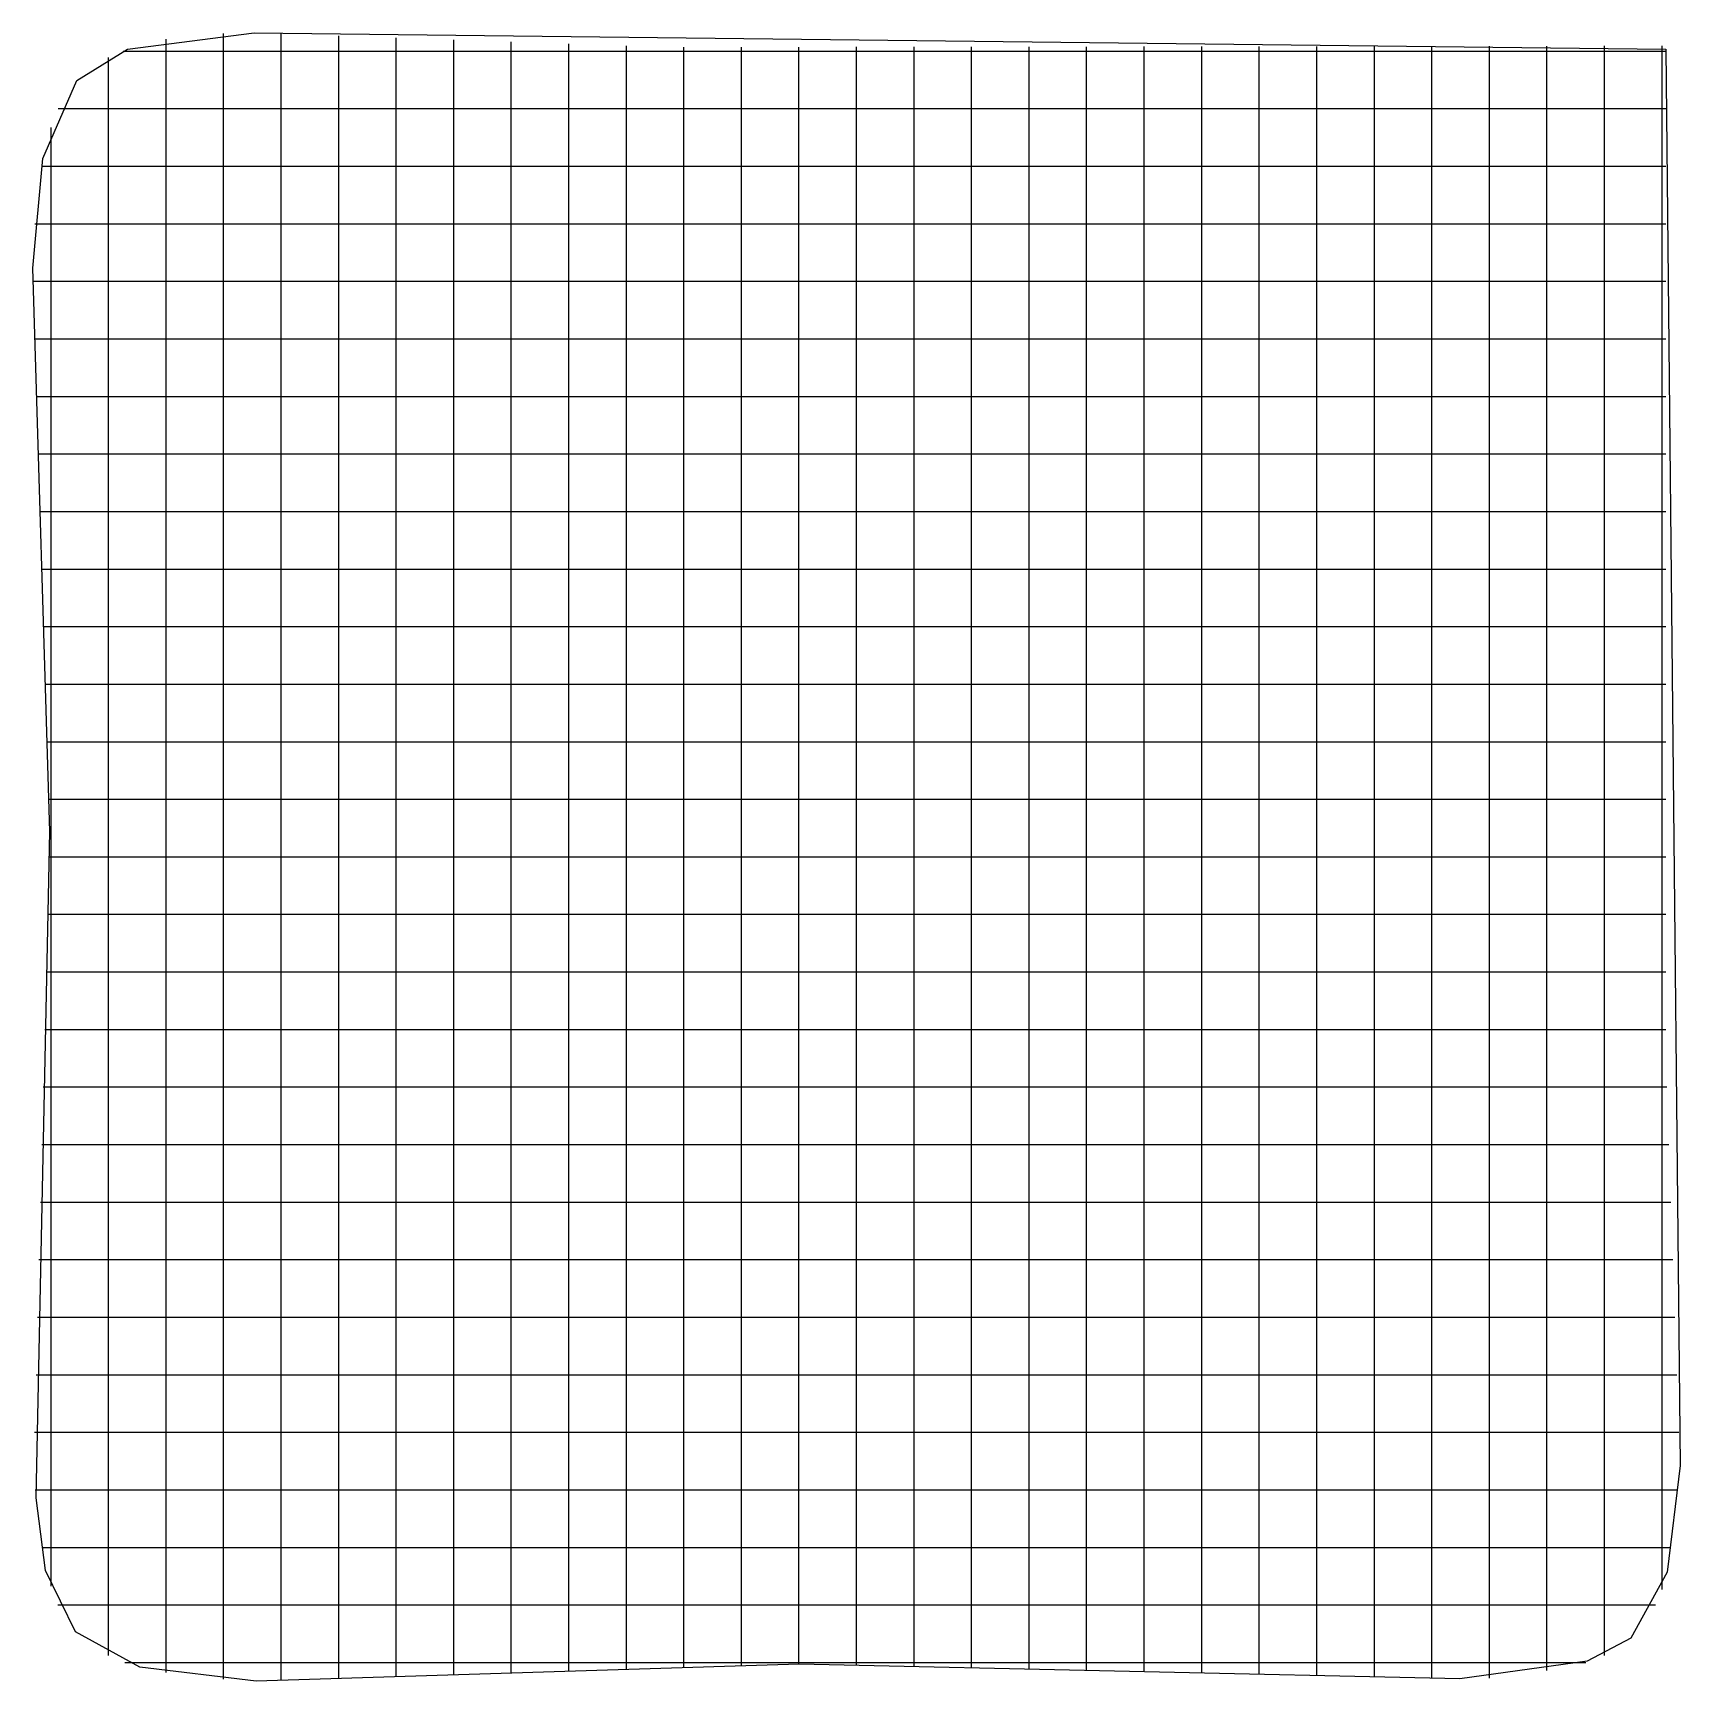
# Model space of a CAD drawing. Extents: x 0.4 to 14.7, y 0.4 to 14.7.
import ezdxf

# ---------------------------------------------------------------- set-up
doc = ezdxf.new("R2010")
doc.units = 0

msp = doc.modelspace()

# ---------------------------------------------------------------- linework, layer by layer
for p, q in [((1.256252, 14.607802), (2.357837, 14.749729)), ((1.256252, 14.607802), (2.357837, 14.749729)), ((2.357837, 14.749729), (14.626, 14.607799)), ((2.357837, 14.749729), (14.626, 14.607799)), ((0.816197, 14.337939), (1.256252, 14.607802)), ((0.816197, 14.337939), (1.256252, 14.607802)), ((1.592849, 14.600161), (1.592849, 14.695)), ((2.092849, 14.743), (2.092849, 14.744)), ((2.092849, 14.648161), (2.092849, 14.743)), ((2.092849, 13.692794), (2.092849, 14.648161)), ((2.592849, 14.647161), (2.592849, 14.742)), ((2.592849, 13.686323), (2.592849, 14.647161)), ((3.092849, 14.629161), (3.092849, 14.724)), ((3.092849, 13.691574), (3.092849, 14.629161)), ((3.592849, 14.612161), (3.592849, 14.707)), ((3.592849, 13.697142), (3.592849, 14.612161)), ((4.092849, 14.594845), (4.092849, 14.689684)), ((4.592849, 14.577161), (4.592849, 14.672)), ((5.092849, 14.560161), (5.092849, 14.655)), ((5.592849, 14.542161), (5.592849, 14.637)), ((6.092849, 14.530161), (6.092849, 14.625)), ((6.592849, 14.531161), (6.592849, 14.626)), ((7.092849, 14.532161), (7.092849, 14.627)), ((7.592849, 14.533161), (7.592849, 14.628)), ((8.092849, 14.533161), (8.092849, 14.628)), ((8.592849, 14.534161), (8.592849, 14.629)), ((9.092849, 14.535161), (9.092849, 14.63)), ((9.592849, 14.535161), (9.592849, 14.63)), ((10.092849, 14.536161), (10.092849, 14.631)), ((10.592849, 14.537161), (10.592849, 14.632)), ((11.092849, 14.538161), (11.092849, 14.633)), ((11.592849, 14.538161), (11.592849, 14.633)), ((12.092849, 14.539161), (12.092849, 14.634)), ((12.592849, 14.540161), (12.592849, 14.635)), ((13.092849, 14.541161), (13.092849, 14.635684)), ((13.592849, 14.541161), (13.592849, 14.636)), ((14.092849, 14.542161), (14.092849, 14.637)), ((14.592849, 14.543161), (14.592849, 14.638)), ((14.626, 14.607799), (14.74953, 2.302836)), ((14.626, 14.607799), (14.74953, 2.302836)), ((1.092849, 14.441845), (1.092849, 14.536684)), ((1.221, 14.592238), (1.315839, 14.592238)), ((1.221, 14.592238), (1.315839, 14.592238)), ((1.315839, 14.592238), (1.661194, 14.592238)), ((1.592849, 13.717284), (1.592849, 14.600161)), ((1.661194, 14.592238), (1.866355, 14.592238)), ((1.866355, 14.592238), (2.340548, 14.592238)), ((2.340548, 14.592238), (3.366355, 14.592238)), ((3.366355, 14.592238), (3.461194, 14.592238)), ((3.461194, 14.592238), (3.666355, 14.592238)), ((3.666355, 14.592238), (4.140548, 14.592238)), ((4.092849, 13.70171), (4.092849, 14.594845)), ((4.140548, 14.592238), (5.166355, 14.592238)), ((4.592849, 13.707277), (4.592849, 14.577161)), ((5.092849, 13.712845), (5.092849, 14.560161)), ((5.166355, 14.592238), (5.261194, 14.592238)), ((5.261194, 14.592238), (5.466355, 14.592238)), ((5.466355, 14.592238), (5.734432, 14.592238)), ((5.592849, 13.718097), (5.592849, 14.542161)), ((5.734432, 14.592238), (5.829271, 14.592238)), ((5.829271, 14.592238), (6.855077, 14.592238)), ((6.092849, 13.725245), (6.092849, 14.530161)), ((6.592849, 13.735819), (6.592849, 14.531161)), ((6.855077, 14.592238), (7.329271, 14.592238)), ((7.092849, 13.747077), (7.092849, 14.532161)), ((7.329271, 14.592238), (7.534432, 14.592238)), ((7.534432, 14.592238), (7.629271, 14.592238)), ((7.592849, 13.744658), (7.592849, 14.533161)), ((7.629271, 14.592238), (8.655077, 14.592238)), ((8.092849, 13.736452), (8.092849, 14.533161)), ((8.592849, 13.728561), (8.592849, 14.534161)), ((8.655077, 14.592238), (9.129271, 14.592238)), ((9.092849, 13.720671), (9.092849, 14.535161)), ((9.129271, 14.592238), (9.334432, 14.592238)), ((9.334432, 14.592238), (9.429271, 14.592238)), ((9.429271, 14.592238), (10.455077, 14.592238)), ((9.592849, 13.712465), (9.592849, 14.535161)), ((10.092849, 13.704574), (10.092849, 14.536161)), ((10.455077, 14.592238), (10.929271, 14.592238)), ((10.592849, 13.696684), (10.592849, 14.537161)), ((10.929271, 14.592238), (11.134432, 14.592238)), ((11.092849, 13.688794), (11.092849, 14.538161)), ((11.134432, 14.592238), (11.229271, 14.592238)), ((11.229271, 14.592238), (12.255077, 14.592238)), ((11.592849, 13.680587), (11.592849, 14.538161)), ((12.092849, 13.672697), (12.092849, 14.539161)), ((12.255077, 14.592238), (12.729271, 14.592238)), ((12.592849, 13.664806), (12.592849, 14.540161)), ((12.729271, 14.592238), (12.934432, 14.592238)), ((12.934432, 14.592238), (13.029271, 14.592238)), ((13.029271, 14.592238), (14.055077, 14.592238)), ((13.092849, 13.665123), (13.092849, 14.541161)), ((13.592849, 13.711626), (13.592849, 14.541161)), ((14.055077, 14.592238), (14.420839, 14.592238)), ((14.092849, 13.801529), (14.092849, 14.542161)), ((14.420839, 14.592238), (14.626, 14.592238)), ((14.592849, 14.193019), (14.592849, 14.543161)), ((0.522654, 13.659791), (0.816197, 14.337939)), ((0.522654, 13.659791), (0.816197, 14.337939)), ((1.092849, 13.7696), (1.092849, 14.441845)), ((14.592849, 13.988542), (14.592849, 14.193019)), ((0.654, 14.092238), (0.748839, 14.092238)), ((0.654, 14.092238), (0.748839, 14.092238)), ((0.748839, 14.092238), (1.481948, 14.092238)), ((1.481948, 14.092238), (1.956142, 14.092238)), ((1.956142, 14.092238), (2.161303, 14.092238)), ((2.161303, 14.092238), (2.256142, 14.092238)), ((2.256142, 14.092238), (3.281948, 14.092238)), ((3.281948, 14.092238), (3.756142, 14.092238)), ((3.756142, 14.092238), (3.961303, 14.092238)), ((3.961303, 14.092238), (4.056142, 14.092238)), ((4.056142, 14.092238), (5.081948, 14.092238)), ((5.081948, 14.092238), (5.556142, 14.092238)), ((5.556142, 14.092238), (5.761303, 14.092238)), ((5.761303, 14.092238), (5.856142, 14.092238)), ((5.856142, 14.092238), (6.881948, 14.092238)), ((6.881948, 14.092238), (7.356142, 14.092238)), ((7.356142, 14.092238), (7.561303, 14.092238)), ((7.561303, 14.092238), (7.656142, 14.092238)), ((7.656142, 14.092238), (8.681948, 14.092238)), ((8.681948, 14.092238), (9.156142, 14.092238)), ((9.156142, 14.092238), (9.361303, 14.092238)), ((9.361303, 14.092238), (9.456142, 14.092238)), ((9.456142, 14.092238), (10.481948, 14.092238)), ((10.481948, 14.092238), (10.956142, 14.092238)), ((10.956142, 14.092238), (11.161303, 14.092238)), ((11.161303, 14.092238), (11.256142, 14.092238)), ((11.256142, 14.092238), (12.281948, 14.092238)), ((12.281948, 14.092238), (12.756142, 14.092238)), ((12.756142, 14.092238), (12.961303, 14.092238)), ((12.961303, 14.092238), (13.056142, 14.092238)), ((13.056142, 14.092238), (14.081948, 14.092238)), ((14.081948, 14.092238), (14.420839, 14.092238)), ((14.420839, 14.092238), (14.626, 14.092238)), ((0.592849, 13.877726), (0.592849, 13.929)), ((14.592849, 13.514348), (14.592849, 13.988542)), ((0.592849, 13.782821), (0.592849, 13.877726)), ((0.592849, 12.757065), (0.592849, 13.782821)), ((1.092849, 13.295406), (1.092849, 13.7696)), ((7.092849, 13.272884), (7.092849, 13.747077)), ((14.092849, 13.327335), (14.092849, 13.801529)), ((0.43594, 12.707011), (0.522654, 13.659791)), ((0.43594, 12.707011), (0.522654, 13.659791)), ((1.592849, 13.24309), (1.592849, 13.717284)), ((2.092849, 13.2186), (2.092849, 13.692794)), ((2.592849, 13.211813), (2.592849, 13.686323)), ((3.092849, 13.217381), (3.092849, 13.691574)), ((3.592849, 13.222948), (3.592849, 13.697142)), ((4.092849, 13.227516), (4.092849, 13.70171)), ((4.592849, 13.233084), (4.592849, 13.707277)), ((5.092849, 13.238652), (5.092849, 13.712845)), ((5.592849, 13.243903), (5.592849, 13.718097)), ((6.092849, 13.251052), (6.092849, 13.725245)), ((6.592849, 13.261626), (6.592849, 13.735819)), ((7.592849, 13.270148), (7.592849, 13.744658)), ((8.092849, 13.262258), (8.092849, 13.736452)), ((8.592849, 13.254368), (8.592849, 13.728561)), ((9.092849, 13.246477), (9.092849, 13.720671)), ((9.592849, 13.238271), (9.592849, 13.712465)), ((10.092849, 13.230381), (10.092849, 13.704574)), ((10.592849, 13.22249), (10.592849, 13.696684)), ((11.092849, 13.214284), (11.092849, 13.688794)), ((11.592849, 13.206394), (11.592849, 13.680587)), ((12.092849, 13.198503), (12.092849, 13.672697)), ((12.592849, 13.190613), (12.592849, 13.664806)), ((13.092849, 13.190613), (13.092849, 13.665123)), ((13.592849, 13.237432), (13.592849, 13.711626)), ((0.511, 13.592238), (0.605839, 13.592238)), ((0.511, 13.592238), (0.605839, 13.592238)), ((0.605839, 13.592238), (1.436742, 13.592238)), ((1.436742, 13.592238), (1.910935, 13.592238)), ((1.910935, 13.592238), (2.116097, 13.592238)), ((2.116097, 13.592238), (2.210935, 13.592238)), ((2.210935, 13.592238), (3.236742, 13.592238)), ((3.236742, 13.592238), (3.710935, 13.592238)), ((3.710935, 13.592238), (3.916097, 13.592238)), ((3.916097, 13.592238), (4.010935, 13.592238)), ((4.010935, 13.592238), (5.036742, 13.592238)), ((5.036742, 13.592238), (5.510935, 13.592238)), ((5.510935, 13.592238), (5.716097, 13.592238)), ((5.716097, 13.592238), (5.810935, 13.592238)), ((5.810935, 13.592238), (6.836742, 13.592238)), ((6.836742, 13.592238), (7.310935, 13.592238)), ((7.310935, 13.592238), (7.516097, 13.592238)), ((7.516097, 13.592238), (7.610935, 13.592238)), ((7.610935, 13.592238), (8.636742, 13.592238)), ((8.636742, 13.592238), (9.110935, 13.592238)), ((9.110935, 13.592238), (9.316097, 13.592238)), ((9.316097, 13.592238), (9.410935, 13.592238)), ((9.410935, 13.592238), (10.436742, 13.592238)), ((10.436742, 13.592238), (10.910935, 13.592238)), ((10.910935, 13.592238), (11.116097, 13.592238)), ((11.116097, 13.592238), (11.210935, 13.592238)), ((11.210935, 13.592238), (12.236742, 13.592238)), ((12.236742, 13.592238), (12.710935, 13.592238)), ((12.710935, 13.592238), (12.916097, 13.592238)), ((12.916097, 13.592238), (13.010935, 13.592238)), ((13.010935, 13.592238), (14.036742, 13.592238)), ((14.036742, 13.592238), (14.420839, 13.592238)), ((14.420839, 13.592238), (14.626, 13.592238)), ((14.592849, 12.487858), (14.592849, 13.514348)), ((14.092849, 13.122174), (14.092849, 13.327335)), ((1.092849, 13.090245), (1.092849, 13.295406)), ((1.592849, 13.037929), (1.592849, 13.24309)), ((2.092849, 13.014123), (2.092849, 13.2186)), ((2.592849, 13.006652), (2.592849, 13.211813)), ((3.092849, 13.012219), (3.092849, 13.217381)), ((3.592849, 13.017787), (3.592849, 13.222948)), ((4.092849, 13.023039), (4.092849, 13.227516)), ((4.592849, 13.027923), (4.592849, 13.233084)), ((5.092849, 13.03349), (5.092849, 13.238652)), ((5.592849, 13.038742), (5.592849, 13.243903)), ((6.092849, 13.04589), (6.092849, 13.251052)), ((6.592849, 13.057148), (6.592849, 13.261626)), ((7.092849, 13.067723), (7.092849, 13.272884)), ((7.592849, 13.064987), (7.592849, 13.270148)), ((8.092849, 13.057097), (8.092849, 13.262258)), ((8.592849, 13.049206), (8.592849, 13.254368)), ((9.092849, 13.041316), (9.092849, 13.246477)), ((9.592849, 13.03311), (9.592849, 13.238271)), ((10.092849, 13.025219), (10.092849, 13.230381)), ((10.592849, 13.017329), (10.592849, 13.22249)), ((11.092849, 13.009123), (11.092849, 13.214284)), ((11.592849, 13.001232), (11.592849, 13.206394)), ((12.092849, 12.993342), (12.092849, 13.198503)), ((12.592849, 12.985452), (12.592849, 13.190613)), ((13.092849, 12.985452), (13.092849, 13.190613)), ((13.592849, 13.032271), (13.592849, 13.237432)), ((0.451, 13.092238), (0.545839, 13.092238)), ((0.451, 13.092238), (0.545839, 13.092238)), ((0.545839, 13.092238), (1.417774, 13.092238)), ((1.092849, 12.995406), (1.092849, 13.090245)), ((1.417774, 13.092238), (1.891968, 13.092238)), ((1.592849, 12.94309), (1.592849, 13.037929)), ((1.891968, 13.092238), (2.097129, 13.092238)), ((2.097129, 13.092238), (2.191968, 13.092238)), ((2.191968, 13.092238), (3.217774, 13.092238)), ((3.217774, 13.092238), (3.691968, 13.092238)), ((3.691968, 13.092238), (3.897129, 13.092238)), ((3.897129, 13.092238), (3.991968, 13.092238)), ((3.991968, 13.092238), (5.017774, 13.092238)), ((5.017774, 13.092238), (5.491968, 13.092238)), ((5.092849, 12.938652), (5.092849, 13.03349)), ((5.491968, 13.092238), (5.697129, 13.092238)), ((5.592849, 12.943903), (5.592849, 13.038742)), ((5.697129, 13.092238), (5.791968, 13.092238)), ((5.791968, 13.092238), (6.817774, 13.092238)), ((6.092849, 12.951052), (6.092849, 13.04589)), ((6.592849, 12.96231), (6.592849, 13.057148)), ((6.817774, 13.092238), (7.291968, 13.092238)), ((7.092849, 12.972884), (7.092849, 13.067723)), ((7.291968, 13.092238), (7.497129, 13.092238)), ((7.497129, 13.092238), (7.591968, 13.092238)), ((7.591968, 13.092238), (8.617774, 13.092238)), ((7.592849, 12.970465), (7.592849, 13.064987)), ((8.092849, 12.962258), (8.092849, 13.057097)), ((8.592849, 12.954368), (8.592849, 13.049206)), ((8.617774, 13.092238), (9.091968, 13.092238)), ((9.091968, 13.092238), (9.297129, 13.092238)), ((9.092849, 12.946477), (9.092849, 13.041316)), ((9.297129, 13.092238), (9.391968, 13.092238)), ((9.391968, 13.092238), (10.417774, 13.092238)), ((9.592849, 12.938271), (9.592849, 13.03311)), ((10.417774, 13.092238), (10.891968, 13.092238)), ((10.891968, 13.092238), (11.097129, 13.092238)), ((11.097129, 13.092238), (11.191968, 13.092238)), ((11.191968, 13.092238), (12.217774, 13.092238)), ((12.217774, 13.092238), (12.691968, 13.092238)), ((12.691968, 13.092238), (12.897129, 13.092238)), ((12.897129, 13.092238), (12.991968, 13.092238)), ((12.991968, 13.092238), (14.017774, 13.092238)), ((13.592849, 12.937432), (13.592849, 13.032271)), ((14.017774, 13.092238), (14.420839, 13.092238)), ((14.092849, 13.027335), (14.092849, 13.122174)), ((14.420839, 13.092238), (14.626, 13.092238)), ((1.092849, 11.9696), (1.092849, 12.995406)), ((1.592849, 11.917284), (1.592849, 12.94309)), ((2.092849, 12.919284), (2.092849, 13.014123)), ((2.092849, 11.892794), (2.092849, 12.919284)), ((2.592849, 12.912129), (2.592849, 13.006652)), ((2.592849, 11.886323), (2.592849, 12.912129)), ((3.092849, 12.917381), (3.092849, 13.012219)), ((3.092849, 11.891574), (3.092849, 12.917381)), ((3.592849, 12.922948), (3.592849, 13.017787)), ((3.592849, 11.897142), (3.592849, 12.922948)), ((4.092849, 12.9282), (4.092849, 13.023039)), ((4.092849, 11.90171), (4.092849, 12.9282)), ((4.592849, 12.933084), (4.592849, 13.027923)), ((4.592849, 11.907277), (4.592849, 12.933084)), ((5.092849, 11.912845), (5.092849, 12.938652)), ((5.592849, 11.918097), (5.592849, 12.943903)), ((6.092849, 11.925245), (6.092849, 12.951052)), ((6.592849, 11.935819), (6.592849, 12.96231)), ((7.092849, 11.947077), (7.092849, 12.972884)), ((7.592849, 11.944658), (7.592849, 12.970465)), ((8.092849, 11.936452), (8.092849, 12.962258)), ((8.592849, 11.928561), (8.592849, 12.954368)), ((9.092849, 11.920671), (9.092849, 12.946477)), ((9.592849, 11.912465), (9.592849, 12.938271)), ((10.092849, 12.930381), (10.092849, 13.025219)), ((10.092849, 11.904574), (10.092849, 12.930381)), ((10.592849, 12.92249), (10.592849, 13.017329)), ((10.592849, 11.896684), (10.592849, 12.92249)), ((11.092849, 12.9146), (11.092849, 13.009123)), ((11.092849, 11.888794), (11.092849, 12.9146)), ((11.592849, 12.906394), (11.592849, 13.001232)), ((11.592849, 11.880587), (11.592849, 12.906394)), ((12.092849, 12.898503), (12.092849, 12.993342)), ((12.092849, 11.872697), (12.092849, 12.898503)), ((12.592849, 12.890613), (12.592849, 12.985452)), ((12.592849, 11.864806), (12.592849, 12.890613)), ((13.092849, 12.890929), (13.092849, 12.985452)), ((13.092849, 11.865123), (13.092849, 12.890929)), ((13.592849, 11.911626), (13.592849, 12.937432)), ((14.092849, 12.001529), (14.092849, 13.027335)), ((0.592849, 12.282871), (0.592849, 12.757065)), ((0.581768, 7.811651), (0.43594, 12.707011)), ((0.581768, 7.811651), (0.43594, 12.707011)), ((0.438, 12.592238), (0.532839, 12.592238)), ((0.438, 12.592238), (0.532839, 12.592238)), ((0.532839, 12.592238), (1.413665, 12.592238)), ((1.413665, 12.592238), (1.887858, 12.592238)), ((1.887858, 12.592238), (2.093019, 12.592238)), ((2.093019, 12.592238), (2.187858, 12.592238)), ((2.187858, 12.592238), (3.213665, 12.592238)), ((3.213665, 12.592238), (3.687858, 12.592238)), ((3.687858, 12.592238), (3.893019, 12.592238)), ((3.893019, 12.592238), (3.987858, 12.592238)), ((3.987858, 12.592238), (5.013665, 12.592238)), ((5.013665, 12.592238), (5.487858, 12.592238)), ((5.487858, 12.592238), (5.693019, 12.592238)), ((5.693019, 12.592238), (5.787858, 12.592238)), ((5.787858, 12.592238), (6.813665, 12.592238)), ((6.813665, 12.592238), (7.287858, 12.592238)), ((7.287858, 12.592238), (7.493019, 12.592238)), ((7.493019, 12.592238), (7.587858, 12.592238)), ((7.587858, 12.592238), (8.613665, 12.592238)), ((8.613665, 12.592238), (9.087858, 12.592238)), ((9.087858, 12.592238), (9.293019, 12.592238)), ((9.293019, 12.592238), (9.387858, 12.592238)), ((9.387858, 12.592238), (10.413665, 12.592238)), ((10.413665, 12.592238), (10.887858, 12.592238)), ((10.887858, 12.592238), (11.093019, 12.592238)), ((11.093019, 12.592238), (11.187858, 12.592238)), ((11.187858, 12.592238), (12.213665, 12.592238)), ((12.213665, 12.592238), (12.687858, 12.592238)), ((12.687858, 12.592238), (12.893019, 12.592238)), ((12.893019, 12.592238), (12.987858, 12.592238)), ((12.987858, 12.592238), (14.013665, 12.592238)), ((14.013665, 12.592238), (14.420839, 12.592238)), ((14.420839, 12.592238), (14.626, 12.592238)), ((14.592849, 12.393019), (14.592849, 12.487858)), ((14.592849, 12.188542), (14.592849, 12.393019)), ((0.592849, 12.07771), (0.592849, 12.282871)), ((14.592849, 11.714348), (14.592849, 12.188542)), ((0.453, 12.092238), (0.547839, 12.092238)), ((0.453, 12.092238), (0.547839, 12.092238)), ((0.547839, 12.092238), (1.418406, 12.092238)), ((0.592849, 11.982871), (0.592849, 12.07771)), ((1.418406, 12.092238), (1.8926, 12.092238)), ((1.8926, 12.092238), (2.097761, 12.092238)), ((2.097761, 12.092238), (2.1926, 12.092238)), ((2.1926, 12.092238), (3.218406, 12.092238)), ((3.218406, 12.092238), (3.6926, 12.092238)), ((3.6926, 12.092238), (3.897761, 12.092238)), ((3.897761, 12.092238), (3.9926, 12.092238)), ((3.9926, 12.092238), (5.018406, 12.092238)), ((5.018406, 12.092238), (5.4926, 12.092238)), ((5.4926, 12.092238), (5.697761, 12.092238)), ((5.697761, 12.092238), (5.7926, 12.092238)), ((5.7926, 12.092238), (6.818406, 12.092238)), ((6.818406, 12.092238), (7.2926, 12.092238)), ((7.2926, 12.092238), (7.497761, 12.092238)), ((7.497761, 12.092238), (7.5926, 12.092238)), ((7.5926, 12.092238), (8.618406, 12.092238)), ((8.618406, 12.092238), (9.0926, 12.092238)), ((9.0926, 12.092238), (9.297761, 12.092238)), ((9.297761, 12.092238), (9.3926, 12.092238)), ((9.3926, 12.092238), (10.418406, 12.092238)), ((10.418406, 12.092238), (10.8926, 12.092238)), ((10.8926, 12.092238), (11.097761, 12.092238)), ((11.097761, 12.092238), (11.1926, 12.092238)), ((11.1926, 12.092238), (12.218406, 12.092238)), ((12.218406, 12.092238), (12.6926, 12.092238)), ((12.6926, 12.092238), (12.897761, 12.092238)), ((12.897761, 12.092238), (12.9926, 12.092238)), ((12.9926, 12.092238), (14.018406, 12.092238)), ((14.018406, 12.092238), (14.420839, 12.092238)), ((14.420839, 12.092238), (14.626, 12.092238)), ((0.592849, 10.957065), (0.592849, 11.982871)), ((1.092849, 11.495406), (1.092849, 11.9696)), ((1.592849, 11.44309), (1.592849, 11.917284)), ((2.092849, 11.4186), (2.092849, 11.892794)), ((2.592849, 11.411813), (2.592849, 11.886323)), ((3.092849, 11.417381), (3.092849, 11.891574)), ((3.592849, 11.422948), (3.592849, 11.897142)), ((4.092849, 11.427516), (4.092849, 11.90171)), ((4.592849, 11.433084), (4.592849, 11.907277)), ((5.092849, 11.438652), (5.092849, 11.912845)), ((5.592849, 11.443903), (5.592849, 11.918097)), ((6.092849, 11.451052), (6.092849, 11.925245)), ((6.592849, 11.461626), (6.592849, 11.935819)), ((7.092849, 11.472884), (7.092849, 11.947077)), ((7.592849, 11.470148), (7.592849, 11.944658)), ((8.092849, 11.462258), (8.092849, 11.936452)), ((8.592849, 11.454368), (8.592849, 11.928561)), ((9.092849, 11.446477), (9.092849, 11.920671)), ((9.592849, 11.438271), (9.592849, 11.912465)), ((10.092849, 11.430381), (10.092849, 11.904574)), ((10.592849, 11.42249), (10.592849, 11.896684)), ((11.092849, 11.414284), (11.092849, 11.888794)), ((13.592849, 11.437432), (13.592849, 11.911626)), ((14.092849, 11.527335), (14.092849, 12.001529)), ((11.592849, 11.406394), (11.592849, 11.880587)), ((12.092849, 11.398503), (12.092849, 11.872697)), ((12.592849, 11.390613), (12.592849, 11.864806)), ((13.092849, 11.390613), (13.092849, 11.865123)), ((14.592849, 10.687858), (14.592849, 11.714348)), ((0.468, 11.592238), (0.562839, 11.592238)), ((0.468, 11.592238), (0.562839, 11.592238)), ((0.562839, 11.592238), (1.423148, 11.592238)), ((1.092849, 11.290245), (1.092849, 11.495406)), ((1.423148, 11.592238), (1.897342, 11.592238)), ((1.897342, 11.592238), (2.102503, 11.592238)), ((2.102503, 11.592238), (2.197342, 11.592238)), ((2.197342, 11.592238), (3.223148, 11.592238)), ((3.223148, 11.592238), (3.697342, 11.592238)), ((3.697342, 11.592238), (3.902503, 11.592238)), ((3.902503, 11.592238), (3.997342, 11.592238)), ((3.997342, 11.592238), (5.023148, 11.592238)), ((5.023148, 11.592238), (5.497342, 11.592238)), ((5.497342, 11.592238), (5.702503, 11.592238)), ((5.702503, 11.592238), (5.797342, 11.592238)), ((5.797342, 11.592238), (6.823148, 11.592238)), ((6.592849, 11.257148), (6.592849, 11.461626)), ((6.823148, 11.592238), (7.297342, 11.592238)), ((7.092849, 11.267723), (7.092849, 11.472884)), ((7.297342, 11.592238), (7.502503, 11.592238)), ((7.502503, 11.592238), (7.597342, 11.592238)), ((7.592849, 11.264987), (7.592849, 11.470148)), ((7.597342, 11.592238), (8.623148, 11.592238)), ((8.092849, 11.257097), (8.092849, 11.462258)), ((8.623148, 11.592238), (9.097342, 11.592238)), ((9.097342, 11.592238), (9.302503, 11.592238)), ((9.302503, 11.592238), (9.397342, 11.592238)), ((9.397342, 11.592238), (10.423148, 11.592238)), ((10.423148, 11.592238), (10.897342, 11.592238)), ((10.897342, 11.592238), (11.102503, 11.592238)), ((11.102503, 11.592238), (11.197342, 11.592238)), ((11.197342, 11.592238), (12.223148, 11.592238)), ((12.223148, 11.592238), (12.697342, 11.592238)), ((12.697342, 11.592238), (12.902503, 11.592238)), ((12.902503, 11.592238), (12.997342, 11.592238)), ((12.997342, 11.592238), (14.023148, 11.592238)), ((14.023148, 11.592238), (14.420839, 11.592238)), ((14.092849, 11.322174), (14.092849, 11.527335)), ((14.420839, 11.592238), (14.626, 11.592238)), ((1.592849, 11.237929), (1.592849, 11.44309)), ((2.092849, 11.214123), (2.092849, 11.4186)), ((2.592849, 11.206652), (2.592849, 11.411813)), ((3.092849, 11.212219), (3.092849, 11.417381)), ((3.592849, 11.217787), (3.592849, 11.422948)), ((4.092849, 11.223039), (4.092849, 11.427516)), ((4.592849, 11.227923), (4.592849, 11.433084)), ((5.092849, 11.23349), (5.092849, 11.438652)), ((5.592849, 11.238742), (5.592849, 11.443903)), ((6.092849, 11.24589), (6.092849, 11.451052)), ((8.592849, 11.249206), (8.592849, 11.454368)), ((9.092849, 11.241316), (9.092849, 11.446477)), ((9.592849, 11.23311), (9.592849, 11.438271)), ((10.092849, 11.225219), (10.092849, 11.430381)), ((10.592849, 11.217329), (10.592849, 11.42249)), ((11.092849, 11.209123), (11.092849, 11.414284)), ((11.592849, 11.201232), (11.592849, 11.406394)), ((12.092849, 11.193342), (12.092849, 11.398503)), ((12.592849, 11.185452), (12.592849, 11.390613)), ((13.092849, 11.185452), (13.092849, 11.390613)), ((13.592849, 11.232271), (13.592849, 11.437432)), ((14.092849, 11.227335), (14.092849, 11.322174)), ((1.092849, 11.195406), (1.092849, 11.290245)), ((1.092849, 10.1696), (1.092849, 11.195406)), ((1.592849, 11.14309), (1.592849, 11.237929)), ((2.092849, 11.119284), (2.092849, 11.214123)), ((2.592849, 11.112129), (2.592849, 11.206652)), ((3.092849, 11.117381), (3.092849, 11.212219)), ((3.592849, 11.122948), (3.592849, 11.217787)), ((4.092849, 11.1282), (4.092849, 11.223039)), ((4.592849, 11.133084), (4.592849, 11.227923)), ((5.092849, 11.138652), (5.092849, 11.23349)), ((5.592849, 11.143903), (5.592849, 11.238742)), ((6.092849, 11.151052), (6.092849, 11.24589)), ((6.592849, 11.16231), (6.592849, 11.257148)), ((7.092849, 11.172884), (7.092849, 11.267723)), ((7.092849, 10.147077), (7.092849, 11.172884)), ((7.592849, 11.170465), (7.592849, 11.264987)), ((7.592849, 10.144658), (7.592849, 11.170465)), ((8.092849, 11.162258), (8.092849, 11.257097)), ((8.592849, 11.154368), (8.592849, 11.249206)), ((9.092849, 11.146477), (9.092849, 11.241316)), ((9.592849, 11.138271), (9.592849, 11.23311)), ((10.092849, 11.130381), (10.092849, 11.225219)), ((10.592849, 11.12249), (10.592849, 11.217329)), ((11.092849, 11.1146), (11.092849, 11.209123)), ((11.592849, 11.106394), (11.592849, 11.201232)), ((12.092849, 11.098503), (12.092849, 11.193342)), ((12.592849, 11.090613), (12.592849, 11.185452)), ((13.092849, 11.090929), (13.092849, 11.185452)), ((13.592849, 11.137432), (13.592849, 11.232271)), ((14.092849, 10.201529), (14.092849, 11.227335)), ((0.484, 11.092238), (0.578839, 11.092238)), ((0.484, 11.092238), (0.578839, 11.092238)), ((0.578839, 11.092238), (1.428206, 11.092238)), ((1.428206, 11.092238), (1.9024, 11.092238)), ((1.592849, 10.117284), (1.592849, 11.14309)), ((1.9024, 11.092238), (2.107561, 11.092238)), ((2.092849, 10.092794), (2.092849, 11.119284)), ((2.107561, 11.092238), (2.2024, 11.092238)), ((2.2024, 11.092238), (3.228206, 11.092238)), ((2.592849, 10.086323), (2.592849, 11.112129)), ((3.092849, 10.091574), (3.092849, 11.117381)), ((3.228206, 11.092238), (3.7024, 11.092238)), ((3.592849, 10.097142), (3.592849, 11.122948)), ((3.7024, 11.092238), (3.907561, 11.092238)), ((3.907561, 11.092238), (4.0024, 11.092238)), ((4.0024, 11.092238), (5.028206, 11.092238)), ((4.092849, 10.10171), (4.092849, 11.1282)), ((4.592849, 10.107277), (4.592849, 11.133084)), ((5.028206, 11.092238), (5.5024, 11.092238)), ((5.092849, 10.112845), (5.092849, 11.138652)), ((5.5024, 11.092238), (5.707561, 11.092238)), ((5.592849, 10.118097), (5.592849, 11.143903)), ((5.707561, 11.092238), (5.8024, 11.092238)), ((5.8024, 11.092238), (6.828206, 11.092238)), ((6.092849, 10.125245), (6.092849, 11.151052)), ((6.592849, 10.135819), (6.592849, 11.16231)), ((6.828206, 11.092238), (7.3024, 11.092238)), ((7.3024, 11.092238), (7.507561, 11.092238)), ((7.507561, 11.092238), (7.6024, 11.092238)), ((7.6024, 11.092238), (8.628206, 11.092238)), ((8.092849, 10.136452), (8.092849, 11.162258)), ((8.592849, 10.128561), (8.592849, 11.154368)), ((8.628206, 11.092238), (9.1024, 11.092238)), ((9.092849, 10.120671), (9.092849, 11.146477)), ((9.1024, 11.092238), (9.307561, 11.092238)), ((9.307561, 11.092238), (9.4024, 11.092238)), ((9.4024, 11.092238), (10.428206, 11.092238)), ((9.592849, 10.112465), (9.592849, 11.138271)), ((10.092849, 10.104574), (10.092849, 11.130381)), ((10.428206, 11.092238), (10.9024, 11.092238)), ((10.592849, 10.096684), (10.592849, 11.12249)), ((10.9024, 11.092238), (11.107561, 11.092238)), ((11.092849, 10.088794), (11.092849, 11.1146)), ((11.107561, 11.092238), (11.2024, 11.092238)), ((11.2024, 11.092238), (12.228206, 11.092238)), ((11.592849, 10.080587), (11.592849, 11.106394)), ((12.092849, 10.072697), (12.092849, 11.098503)), ((12.228206, 11.092238), (12.7024, 11.092238)), ((12.592849, 10.064806), (12.592849, 11.090613)), ((12.7024, 11.092238), (12.907561, 11.092238)), ((12.907561, 11.092238), (13.0024, 11.092238)), ((13.0024, 11.092238), (14.028206, 11.092238)), ((13.092849, 10.065123), (13.092849, 11.090929)), ((13.592849, 10.111626), (13.592849, 11.137432)), ((14.028206, 11.092238), (14.420839, 11.092238)), ((14.420839, 11.092238), (14.626, 11.092238)), ((0.592849, 10.482871), (0.592849, 10.957065)), ((14.592849, 10.593019), (14.592849, 10.687858)), ((0.499, 10.592238), (0.593839, 10.592238)), ((0.499, 10.592238), (0.593839, 10.592238)), ((0.592849, 10.27771), (0.592849, 10.482871)), ((0.593839, 10.592238), (1.432948, 10.592238)), ((1.432948, 10.592238), (1.907142, 10.592238)), ((1.907142, 10.592238), (2.112303, 10.592238)), ((2.112303, 10.592238), (2.207142, 10.592238)), ((2.207142, 10.592238), (3.232948, 10.592238)), ((3.232948, 10.592238), (3.707142, 10.592238)), ((3.707142, 10.592238), (3.912303, 10.592238)), ((3.912303, 10.592238), (4.007142, 10.592238)), ((4.007142, 10.592238), (5.032948, 10.592238)), ((5.032948, 10.592238), (5.507142, 10.592238)), ((5.507142, 10.592238), (5.712303, 10.592238)), ((5.712303, 10.592238), (5.807142, 10.592238)), ((5.807142, 10.592238), (6.832948, 10.592238)), ((6.832948, 10.592238), (7.307142, 10.592238)), ((7.307142, 10.592238), (7.512303, 10.592238)), ((7.512303, 10.592238), (7.607142, 10.592238)), ((7.607142, 10.592238), (8.632948, 10.592238)), ((8.632948, 10.592238), (9.107142, 10.592238)), ((9.107142, 10.592238), (9.312303, 10.592238)), ((9.312303, 10.592238), (9.407142, 10.592238)), ((9.407142, 10.592238), (10.432948, 10.592238)), ((10.432948, 10.592238), (10.907142, 10.592238)), ((10.907142, 10.592238), (11.112303, 10.592238)), ((11.112303, 10.592238), (11.207142, 10.592238)), ((11.207142, 10.592238), (12.232948, 10.592238)), ((12.232948, 10.592238), (12.707142, 10.592238)), ((12.707142, 10.592238), (12.912303, 10.592238)), ((12.912303, 10.592238), (13.007142, 10.592238)), ((13.007142, 10.592238), (14.032948, 10.592238)), ((14.032948, 10.592238), (14.420839, 10.592238)), ((14.420839, 10.592238), (14.626, 10.592238)), ((14.592849, 10.388542), (14.592849, 10.593019)), ((14.592849, 9.914348), (14.592849, 10.388542)), ((0.592849, 10.182871), (0.592849, 10.27771)), ((0.592849, 9.157065), (0.592849, 10.182871)), ((1.092849, 9.695406), (1.092849, 10.1696)), ((14.092849, 9.727335), (14.092849, 10.201529)), ((0.514, 10.092238), (0.608839, 10.092238)), ((0.514, 10.092238), (0.608839, 10.092238)), ((0.608839, 10.092238), (1.43769, 10.092238)), ((1.43769, 10.092238), (1.911884, 10.092238)), ((1.592849, 9.64309), (1.592849, 10.117284)), ((1.911884, 10.092238), (2.117045, 10.092238)), ((2.092849, 9.6186), (2.092849, 10.092794)), ((2.117045, 10.092238), (2.211884, 10.092238)), ((2.211884, 10.092238), (3.23769, 10.092238)), ((2.592849, 9.611813), (2.592849, 10.086323)), ((3.092849, 9.617381), (3.092849, 10.091574)), ((3.23769, 10.092238), (3.711884, 10.092238)), ((3.592849, 9.622948), (3.592849, 10.097142)), ((3.711884, 10.092238), (3.917045, 10.092238)), ((3.917045, 10.092238), (4.011884, 10.092238)), ((4.011884, 10.092238), (5.03769, 10.092238)), ((4.092849, 9.627516), (4.092849, 10.10171)), ((4.592849, 9.633084), (4.592849, 10.107277)), ((5.03769, 10.092238), (5.511884, 10.092238)), ((5.092849, 9.638652), (5.092849, 10.112845)), ((5.511884, 10.092238), (5.717045, 10.092238)), ((5.592849, 9.643903), (5.592849, 10.118097)), ((5.717045, 10.092238), (5.811884, 10.092238)), ((5.811884, 10.092238), (6.83769, 10.092238)), ((6.092849, 9.651052), (6.092849, 10.125245)), ((6.592849, 9.661626), (6.592849, 10.135819)), ((6.83769, 10.092238), (7.311884, 10.092238)), ((7.092849, 9.672884), (7.092849, 10.147077)), ((7.311884, 10.092238), (7.517045, 10.092238)), ((7.517045, 10.092238), (7.611884, 10.092238)), ((7.592849, 9.670148), (7.592849, 10.144658)), ((7.611884, 10.092238), (8.63769, 10.092238)), ((8.092849, 9.662258), (8.092849, 10.136452)), ((8.592849, 9.654368), (8.592849, 10.128561)), ((8.63769, 10.092238), (9.111884, 10.092238)), ((9.092849, 9.646477), (9.092849, 10.120671)), ((9.111884, 10.092238), (9.317045, 10.092238)), ((9.317045, 10.092238), (9.411884, 10.092238)), ((9.411884, 10.092238), (10.43769, 10.092238)), ((9.592849, 9.638271), (9.592849, 10.112465)), ((10.092849, 9.630381), (10.092849, 10.104574)), ((10.43769, 10.092238), (10.911884, 10.092238)), ((10.592849, 9.62249), (10.592849, 10.096684)), ((10.911884, 10.092238), (11.117045, 10.092238)), ((11.092849, 9.614284), (11.092849, 10.088794)), ((11.117045, 10.092238), (11.211884, 10.092238)), ((11.211884, 10.092238), (12.23769, 10.092238)), ((11.592849, 9.606394), (11.592849, 10.080587)), ((12.092849, 9.598503), (12.092849, 10.072697)), ((12.23769, 10.092238), (12.711884, 10.092238)), ((12.592849, 9.590613), (12.592849, 10.064806)), ((12.711884, 10.092238), (12.917045, 10.092238)), ((12.917045, 10.092238), (13.011884, 10.092238)), ((13.011884, 10.092238), (14.03769, 10.092238)), ((13.092849, 9.590613), (13.092849, 10.065123)), ((13.592849, 9.637432), (13.592849, 10.111626)), ((14.03769, 10.092238), (14.420839, 10.092238)), ((14.420839, 10.092238), (14.626, 10.092238)), ((14.592849, 8.887858), (14.592849, 9.914348)), ((1.092849, 9.490245), (1.092849, 9.695406)), ((1.592849, 9.437929), (1.592849, 9.64309)), ((2.092849, 9.414123), (2.092849, 9.6186)), ((2.592849, 9.406652), (2.592849, 9.611813)), ((3.092849, 9.412219), (3.092849, 9.617381)), ((3.592849, 9.417787), (3.592849, 9.622948)), ((4.092849, 9.423039), (4.092849, 9.627516)), ((4.592849, 9.427923), (4.592849, 9.633084)), ((5.092849, 9.43349), (5.092849, 9.638652)), ((5.592849, 9.438742), (5.592849, 9.643903)), ((6.092849, 9.44589), (6.092849, 9.651052)), ((6.592849, 9.457148), (6.592849, 9.661626)), ((7.092849, 9.467723), (7.092849, 9.672884)), ((7.592849, 9.464987), (7.592849, 9.670148)), ((8.092849, 9.457097), (8.092849, 9.662258)), ((8.592849, 9.449206), (8.592849, 9.654368)), ((9.092849, 9.441316), (9.092849, 9.646477)), ((9.592849, 9.43311), (9.592849, 9.638271)), ((10.092849, 9.425219), (10.092849, 9.630381)), ((10.592849, 9.417329), (10.592849, 9.62249)), ((11.092849, 9.409123), (11.092849, 9.614284)), ((11.592849, 9.401232), (11.592849, 9.606394)), ((12.092849, 9.393342), (12.092849, 9.598503)), ((13.592849, 9.432271), (13.592849, 9.637432)), ((14.092849, 9.522174), (14.092849, 9.727335)), ((0.529, 9.592238), (0.623839, 9.592238)), ((0.529, 9.592238), (0.623839, 9.592238)), ((0.623839, 9.592238), (1.442432, 9.592238)), ((1.092849, 9.395406), (1.092849, 9.490245)), ((1.442432, 9.592238), (1.916942, 9.592238)), ((1.916942, 9.592238), (2.122103, 9.592238)), ((2.122103, 9.592238), (2.216626, 9.592238)), ((2.216626, 9.592238), (3.242432, 9.592238)), ((3.242432, 9.592238), (3.716942, 9.592238)), ((3.716942, 9.592238), (3.922103, 9.592238)), ((3.922103, 9.592238), (4.016626, 9.592238)), ((4.016626, 9.592238), (5.042432, 9.592238)), ((5.042432, 9.592238), (5.516942, 9.592238)), ((5.516942, 9.592238), (5.722103, 9.592238)), ((5.722103, 9.592238), (5.816626, 9.592238)), ((5.816626, 9.592238), (6.842432, 9.592238)), ((6.592849, 9.36231), (6.592849, 9.457148)), ((6.842432, 9.592238), (7.316942, 9.592238)), ((7.092849, 9.372884), (7.092849, 9.467723)), ((7.316942, 9.592238), (7.522103, 9.592238)), ((7.522103, 9.592238), (7.616626, 9.592238)), ((7.592849, 9.370465), (7.592849, 9.464987)), ((7.616626, 9.592238), (8.642432, 9.592238)), ((8.092849, 9.362258), (8.092849, 9.457097)), ((8.642432, 9.592238), (9.116942, 9.592238)), ((9.116942, 9.592238), (9.322103, 9.592238)), ((9.322103, 9.592238), (9.416626, 9.592238)), ((9.416626, 9.592238), (10.442432, 9.592238)), ((10.442432, 9.592238), (10.916942, 9.592238)), ((10.916942, 9.592238), (11.122103, 9.592238)), ((11.122103, 9.592238), (11.216626, 9.592238)), ((11.216626, 9.592238), (12.242432, 9.592238)), ((12.242432, 9.592238), (12.716942, 9.592238)), ((12.592849, 9.385452), (12.592849, 9.590613)), ((12.716942, 9.592238), (12.922103, 9.592238)), ((12.922103, 9.592238), (13.016626, 9.592238)), ((13.016626, 9.592238), (14.042432, 9.592238)), ((13.092849, 9.385452), (13.092849, 9.590613)), ((14.042432, 9.592238), (14.420839, 9.592238)), ((14.092849, 9.427335), (14.092849, 9.522174)), ((14.420839, 9.592238), (14.626, 9.592238)), ((1.092849, 8.3696), (1.092849, 9.395406)), ((1.592849, 9.34309), (1.592849, 9.437929)), ((1.592849, 8.317284), (1.592849, 9.34309)), ((2.092849, 9.319284), (2.092849, 9.414123)), ((2.092849, 8.292794), (2.092849, 9.319284)), ((2.592849, 9.312129), (2.592849, 9.406652)), ((2.592849, 8.286323), (2.592849, 9.312129)), ((3.092849, 9.317381), (3.092849, 9.412219)), ((3.092849, 8.291574), (3.092849, 9.317381)), ((3.592849, 9.322948), (3.592849, 9.417787)), ((3.592849, 8.297142), (3.592849, 9.322948)), ((4.092849, 9.3282), (4.092849, 9.423039)), ((4.092849, 8.30171), (4.092849, 9.3282)), ((4.592849, 9.333084), (4.592849, 9.427923)), ((4.592849, 8.307277), (4.592849, 9.333084)), ((5.092849, 9.338652), (5.092849, 9.43349)), ((5.092849, 8.312845), (5.092849, 9.338652)), ((5.592849, 9.343903), (5.592849, 9.438742)), ((5.592849, 8.318097), (5.592849, 9.343903)), ((6.092849, 9.351052), (6.092849, 9.44589)), ((6.092849, 8.325245), (6.092849, 9.351052)), ((6.592849, 8.335819), (6.592849, 9.36231)), ((7.092849, 8.347077), (7.092849, 9.372884)), ((7.592849, 8.344658), (7.592849, 9.370465)), ((8.092849, 8.336452), (8.092849, 9.362258)), ((8.592849, 9.354368), (8.592849, 9.449206)), ((8.592849, 8.328561), (8.592849, 9.354368)), ((9.092849, 9.346477), (9.092849, 9.441316)), ((9.092849, 8.320671), (9.092849, 9.346477)), ((9.592849, 9.338271), (9.592849, 9.43311)), ((9.592849, 8.312465), (9.592849, 9.338271)), ((10.092849, 9.330381), (10.092849, 9.425219)), ((10.092849, 8.304574), (10.092849, 9.330381)), ((10.592849, 9.32249), (10.592849, 9.417329)), ((10.592849, 8.296684), (10.592849, 9.32249)), ((11.092849, 9.3146), (11.092849, 9.409123)), ((11.092849, 8.288794), (11.092849, 9.3146)), ((11.592849, 9.306394), (11.592849, 9.401232)), ((12.092849, 9.298503), (12.092849, 9.393342)), ((12.592849, 9.290613), (12.592849, 9.385452)), ((13.092849, 9.290929), (13.092849, 9.385452)), ((13.592849, 9.337432), (13.592849, 9.432271)), ((13.592849, 8.311626), (13.592849, 9.337432)), ((14.092849, 8.401529), (14.092849, 9.427335)), ((11.592849, 8.280587), (11.592849, 9.306394)), ((12.092849, 8.272697), (12.092849, 9.298503)), ((12.592849, 8.264806), (12.592849, 9.290613)), ((13.092849, 8.265123), (13.092849, 9.290929)), ((0.545, 9.092238), (0.639839, 9.092238)), ((0.545, 9.092238), (0.639839, 9.092238)), ((0.592849, 8.682871), (0.592849, 9.157065)), ((0.639839, 9.092238), (1.44749, 9.092238)), ((1.44749, 9.092238), (1.921684, 9.092238)), ((1.921684, 9.092238), (2.126845, 9.092238)), ((2.126845, 9.092238), (2.221684, 9.092238)), ((2.221684, 9.092238), (3.24749, 9.092238)), ((3.24749, 9.092238), (3.721684, 9.092238)), ((3.721684, 9.092238), (3.926845, 9.092238)), ((3.926845, 9.092238), (4.021684, 9.092238)), ((4.021684, 9.092238), (5.04749, 9.092238)), ((5.04749, 9.092238), (5.521684, 9.092238)), ((5.521684, 9.092238), (5.726845, 9.092238)), ((5.726845, 9.092238), (5.821684, 9.092238)), ((5.821684, 9.092238), (6.84749, 9.092238)), ((6.84749, 9.092238), (7.321684, 9.092238)), ((7.321684, 9.092238), (7.526845, 9.092238)), ((7.526845, 9.092238), (7.621684, 9.092238)), ((7.621684, 9.092238), (8.64749, 9.092238)), ((8.64749, 9.092238), (9.121684, 9.092238)), ((9.121684, 9.092238), (9.326845, 9.092238)), ((9.326845, 9.092238), (9.421684, 9.092238)), ((9.421684, 9.092238), (10.44749, 9.092238)), ((10.44749, 9.092238), (10.921684, 9.092238)), ((10.921684, 9.092238), (11.126845, 9.092238)), ((11.126845, 9.092238), (11.221684, 9.092238)), ((11.221684, 9.092238), (12.24749, 9.092238)), ((12.24749, 9.092238), (12.721684, 9.092238)), ((12.721684, 9.092238), (12.926845, 9.092238)), ((12.926845, 9.092238), (13.021684, 9.092238)), ((13.021684, 9.092238), (14.04749, 9.092238)), ((14.04749, 9.092238), (14.420839, 9.092238)), ((14.420839, 9.092238), (14.626, 9.092238)), ((14.592849, 8.793019), (14.592849, 8.887858)), ((14.592849, 8.588542), (14.592849, 8.793019)), ((0.56, 8.592238), (0.654839, 8.592238)), ((0.56, 8.592238), (0.654839, 8.592238)), ((0.592849, 8.47771), (0.592849, 8.682871)), ((0.654839, 8.592238), (1.452232, 8.592238)), ((1.452232, 8.592238), (1.926426, 8.592238)), ((1.926426, 8.592238), (2.131587, 8.592238)), ((2.131587, 8.592238), (2.226426, 8.592238)), ((2.226426, 8.592238), (3.252232, 8.592238)), ((3.252232, 8.592238), (3.726426, 8.592238)), ((3.726426, 8.592238), (3.931587, 8.592238)), ((3.931587, 8.592238), (4.026426, 8.592238)), ((4.026426, 8.592238), (5.052232, 8.592238)), ((5.052232, 8.592238), (5.526426, 8.592238)), ((5.526426, 8.592238), (5.731587, 8.592238)), ((5.731587, 8.592238), (5.826426, 8.592238)), ((5.826426, 8.592238), (6.852232, 8.592238)), ((6.852232, 8.592238), (7.326426, 8.592238)), ((7.326426, 8.592238), (7.531587, 8.592238)), ((7.531587, 8.592238), (7.626426, 8.592238)), ((7.626426, 8.592238), (8.652232, 8.592238)), ((8.652232, 8.592238), (9.126426, 8.592238)), ((9.126426, 8.592238), (9.331587, 8.592238)), ((9.331587, 8.592238), (9.426426, 8.592238)), ((9.426426, 8.592238), (10.452232, 8.592238)), ((10.452232, 8.592238), (10.926426, 8.592238)), ((10.926426, 8.592238), (11.131587, 8.592238)), ((11.131587, 8.592238), (11.226426, 8.592238)), ((11.226426, 8.592238), (12.252232, 8.592238)), ((12.252232, 8.592238), (12.726426, 8.592238)), ((12.726426, 8.592238), (12.931587, 8.592238)), ((12.931587, 8.592238), (13.026426, 8.592238)), ((13.026426, 8.592238), (14.052232, 8.592238)), ((14.052232, 8.592238), (14.420839, 8.592238)), ((14.420839, 8.592238), (14.626, 8.592238)), ((0.592849, 8.382871), (0.592849, 8.47771)), ((14.592849, 8.114348), (14.592849, 8.588542)), ((0.592849, 7.357065), (0.592849, 8.382871)), ((1.092849, 7.895406), (1.092849, 8.3696)), ((1.592849, 7.84309), (1.592849, 8.317284)), ((4.592849, 7.833084), (4.592849, 8.307277)), ((5.092849, 7.838652), (5.092849, 8.312845)), ((5.592849, 7.843903), (5.592849, 8.318097)), ((6.092849, 7.851052), (6.092849, 8.325245)), ((6.592849, 7.861626), (6.592849, 8.335819)), ((7.092849, 7.872884), (7.092849, 8.347077)), ((7.592849, 7.870148), (7.592849, 8.344658)), ((8.092849, 7.862258), (8.092849, 8.336452)), ((8.592849, 7.854368), (8.592849, 8.328561)), ((9.092849, 7.846477), (9.092849, 8.320671)), ((9.592849, 7.838271), (9.592849, 8.312465)), ((13.592849, 7.837432), (13.592849, 8.311626)), ((14.092849, 7.927335), (14.092849, 8.401529)), ((2.092849, 7.8186), (2.092849, 8.292794)), ((2.592849, 7.811813), (2.592849, 8.286323)), ((3.092849, 7.817381), (3.092849, 8.291574)), ((3.592849, 7.822948), (3.592849, 8.297142)), ((4.092849, 7.827516), (4.092849, 8.30171)), ((10.092849, 7.830381), (10.092849, 8.304574)), ((10.592849, 7.82249), (10.592849, 8.296684)), ((11.092849, 7.814284), (11.092849, 8.288794)), ((11.592849, 7.806394), (11.592849, 8.280587)), ((12.092849, 7.798503), (12.092849, 8.272697)), ((12.592849, 7.790613), (12.592849, 8.264806)), ((13.092849, 7.790613), (13.092849, 8.265123)), ((0.575, 8.092238), (0.669839, 8.092238)), ((0.575, 8.092238), (0.669839, 8.092238)), ((0.669839, 8.092238), (1.456974, 8.092238)), ((1.456974, 8.092238), (1.931484, 8.092238)), ((1.931484, 8.092238), (2.136645, 8.092238)), ((2.136645, 8.092238), (2.231168, 8.092238)), ((2.231168, 8.092238), (3.256974, 8.092238)), ((3.256974, 8.092238), (3.731484, 8.092238)), ((3.731484, 8.092238), (3.936645, 8.092238)), ((3.936645, 8.092238), (4.031168, 8.092238)), ((4.031168, 8.092238), (5.056974, 8.092238)), ((5.056974, 8.092238), (5.531484, 8.092238)), ((5.531484, 8.092238), (5.736645, 8.092238)), ((5.736645, 8.092238), (5.831168, 8.092238)), ((5.831168, 8.092238), (6.856974, 8.092238)), ((6.856974, 8.092238), (7.331484, 8.092238)), ((7.331484, 8.092238), (7.536645, 8.092238)), ((7.536645, 8.092238), (7.631168, 8.092238)), ((7.631168, 8.092238), (8.656974, 8.092238)), ((8.656974, 8.092238), (9.131484, 8.092238)), ((9.131484, 8.092238), (9.336645, 8.092238)), ((9.336645, 8.092238), (9.431168, 8.092238)), ((9.431168, 8.092238), (10.456974, 8.092238)), ((10.456974, 8.092238), (10.931484, 8.092238)), ((10.931484, 8.092238), (11.136645, 8.092238)), ((11.136645, 8.092238), (11.231168, 8.092238)), ((11.231168, 8.092238), (12.256974, 8.092238)), ((12.256974, 8.092238), (12.731484, 8.092238)), ((12.731484, 8.092238), (12.936645, 8.092238)), ((12.936645, 8.092238), (13.031168, 8.092238)), ((13.031168, 8.092238), (14.056974, 8.092238)), ((14.056974, 8.092238), (14.420839, 8.092238)), ((14.420839, 8.092238), (14.626, 8.092238)), ((14.592849, 7.087858), (14.592849, 8.114348)), ((1.092849, 7.690245), (1.092849, 7.895406)), ((14.092849, 7.722174), (14.092849, 7.927335)), ((0.464846, 2.023138), (0.581768, 7.811651)), ((0.464846, 2.023138), (0.581768, 7.811651)), ((1.592849, 7.637929), (1.592849, 7.84309)), ((2.092849, 7.614123), (2.092849, 7.8186)), ((2.592849, 7.606652), (2.592849, 7.811813)), ((3.092849, 7.612219), (3.092849, 7.817381)), ((3.592849, 7.617787), (3.592849, 7.822948)), ((4.092849, 7.623039), (4.092849, 7.827516)), ((4.592849, 7.627923), (4.592849, 7.833084)), ((5.092849, 7.63349), (5.092849, 7.838652)), ((5.592849, 7.638742), (5.592849, 7.843903)), ((6.092849, 7.64589), (6.092849, 7.851052)), ((6.592849, 7.657148), (6.592849, 7.861626)), ((7.092849, 7.667723), (7.092849, 7.872884)), ((7.592849, 7.664987), (7.592849, 7.870148)), ((8.092849, 7.657097), (8.092849, 7.862258)), ((8.592849, 7.649206), (8.592849, 7.854368)), ((9.092849, 7.641316), (9.092849, 7.846477)), ((9.592849, 7.63311), (9.592849, 7.838271)), ((10.092849, 7.625219), (10.092849, 7.830381)), ((10.592849, 7.617329), (10.592849, 7.82249)), ((11.092849, 7.609123), (11.092849, 7.814284)), ((11.592849, 7.601232), (11.592849, 7.806394)), ((12.092849, 7.593342), (12.092849, 7.798503)), ((12.592849, 7.585452), (12.592849, 7.790613)), ((13.092849, 7.585452), (13.092849, 7.790613)), ((13.592849, 7.632271), (13.592849, 7.837432)), ((0.576, 7.592238), (0.670839, 7.592238)), ((0.576, 7.592238), (0.670839, 7.592238)), ((0.670839, 7.592238), (1.45729, 7.592238)), ((1.092849, 7.595406), (1.092849, 7.690245)), ((1.092849, 6.5696), (1.092849, 7.595406)), ((1.45729, 7.592238), (1.9318, 7.592238)), ((1.592849, 7.54309), (1.592849, 7.637929)), ((1.9318, 7.592238), (2.136961, 7.592238)), ((2.092849, 7.519284), (2.092849, 7.614123)), ((2.136961, 7.592238), (2.231484, 7.592238)), ((2.231484, 7.592238), (3.25729, 7.592238)), ((2.592849, 7.512129), (2.592849, 7.606652)), ((3.092849, 7.517381), (3.092849, 7.612219)), ((3.25729, 7.592238), (3.7318, 7.592238)), ((3.592849, 7.522948), (3.592849, 7.617787)), ((3.7318, 7.592238), (3.936961, 7.592238)), ((3.936961, 7.592238), (4.031484, 7.592238)), ((4.031484, 7.592238), (5.05729, 7.592238)), ((4.092849, 7.5282), (4.092849, 7.623039)), ((4.592849, 7.533084), (4.592849, 7.627923)), ((5.05729, 7.592238), (5.5318, 7.592238)), ((5.092849, 7.538652), (5.092849, 7.63349)), ((5.5318, 7.592238), (5.736961, 7.592238)), ((5.592849, 7.543903), (5.592849, 7.638742)), ((5.736961, 7.592238), (5.831484, 7.592238)), ((5.831484, 7.592238), (6.85729, 7.592238)), ((6.092849, 7.551052), (6.092849, 7.64589)), ((6.592849, 7.56231), (6.592849, 7.657148)), ((6.85729, 7.592238), (7.3318, 7.592238)), ((7.092849, 7.572884), (7.092849, 7.667723)), ((7.3318, 7.592238), (7.536961, 7.592238)), ((7.536961, 7.592238), (7.631484, 7.592238)), ((7.592849, 7.570465), (7.592849, 7.664987)), ((7.631484, 7.592238), (8.65729, 7.592238)), ((8.092849, 7.562258), (8.092849, 7.657097)), ((8.592849, 7.554368), (8.592849, 7.649206)), ((8.65729, 7.592238), (9.1318, 7.592238)), ((9.092849, 7.546477), (9.092849, 7.641316)), ((9.1318, 7.592238), (9.336961, 7.592238)), ((9.336961, 7.592238), (9.431484, 7.592238)), ((9.431484, 7.592238), (10.45729, 7.592238)), ((9.592849, 7.538271), (9.592849, 7.63311)), ((10.092849, 7.530381), (10.092849, 7.625219)), ((10.45729, 7.592238), (10.9318, 7.592238)), ((10.592849, 7.52249), (10.592849, 7.617329)), ((10.9318, 7.592238), (11.136961, 7.592238)), ((11.092849, 7.5146), (11.092849, 7.609123)), ((11.136961, 7.592238), (11.231484, 7.592238)), ((11.231484, 7.592238), (12.25729, 7.592238)), ((11.592849, 7.506394), (11.592849, 7.601232)), ((12.092849, 7.498503), (12.092849, 7.593342)), ((12.25729, 7.592238), (12.7318, 7.592238)), ((12.7318, 7.592238), (12.936961, 7.592238)), ((12.936961, 7.592238), (13.031484, 7.592238)), ((13.031484, 7.592238), (14.05729, 7.592238)), ((13.592849, 7.537432), (13.592849, 7.632271)), ((14.05729, 7.592238), (14.420839, 7.592238)), ((14.092849, 7.627335), (14.092849, 7.722174)), ((14.092849, 6.601529), (14.092849, 7.627335)), ((14.420839, 7.592238), (14.626, 7.592238)), ((1.592849, 6.517284), (1.592849, 7.54309)), ((2.092849, 6.492794), (2.092849, 7.519284)), ((2.592849, 6.486323), (2.592849, 7.512129)), ((3.092849, 6.491574), (3.092849, 7.517381)), ((3.592849, 6.497142), (3.592849, 7.522948)), ((4.092849, 6.50171), (4.092849, 7.5282)), ((4.592849, 6.507277), (4.592849, 7.533084)), ((5.092849, 6.512845), (5.092849, 7.538652)), ((5.592849, 6.518097), (5.592849, 7.543903)), ((6.092849, 6.525245), (6.092849, 7.551052)), ((6.592849, 6.535819), (6.592849, 7.56231)), ((7.092849, 6.547077), (7.092849, 7.572884)), ((7.592849, 6.544658), (7.592849, 7.570465)), ((8.092849, 6.536452), (8.092849, 7.562258)), ((8.592849, 6.528561), (8.592849, 7.554368)), ((9.092849, 6.520671), (9.092849, 7.546477)), ((9.592849, 6.512465), (9.592849, 7.538271)), ((10.092849, 6.504574), (10.092849, 7.530381)), ((10.592849, 6.496684), (10.592849, 7.52249)), ((11.092849, 6.488794), (11.092849, 7.5146)), ((11.592849, 6.480587), (11.592849, 7.506394)), ((12.092849, 6.472697), (12.092849, 7.498503)), ((12.592849, 7.490613), (12.592849, 7.585452)), ((12.592849, 6.464806), (12.592849, 7.490613)), ((13.092849, 7.490929), (13.092849, 7.585452)), ((13.092849, 6.465123), (13.092849, 7.490929)), ((13.592849, 6.511626), (13.592849, 7.537432)), ((0.592849, 6.882871), (0.592849, 7.357065)), ((0.564, 7.092238), (0.658839, 7.092238)), ((0.564, 7.092238), (0.658839, 7.092238)), ((0.658839, 7.092238), (1.453497, 7.092238)), ((1.453497, 7.092238), (1.92769, 7.092238)), ((1.92769, 7.092238), (2.132852, 7.092238)), ((2.132852, 7.092238), (2.22769, 7.092238)), ((2.22769, 7.092238), (3.253497, 7.092238)), ((3.253497, 7.092238), (3.72769, 7.092238)), ((3.72769, 7.092238), (3.932852, 7.092238)), ((3.932852, 7.092238), (4.02769, 7.092238)), ((4.02769, 7.092238), (5.053497, 7.092238)), ((5.053497, 7.092238), (5.52769, 7.092238)), ((5.52769, 7.092238), (5.732852, 7.092238)), ((5.732852, 7.092238), (5.82769, 7.092238)), ((5.82769, 7.092238), (6.853497, 7.092238)), ((6.853497, 7.092238), (7.32769, 7.092238)), ((7.32769, 7.092238), (7.532852, 7.092238)), ((7.532852, 7.092238), (7.62769, 7.092238)), ((7.62769, 7.092238), (8.653497, 7.092238)), ((8.653497, 7.092238), (9.12769, 7.092238)), ((9.12769, 7.092238), (9.332852, 7.092238)), ((9.332852, 7.092238), (9.42769, 7.092238)), ((9.42769, 7.092238), (10.453497, 7.092238)), ((10.453497, 7.092238), (10.92769, 7.092238)), ((10.92769, 7.092238), (11.132852, 7.092238)), ((11.132852, 7.092238), (11.22769, 7.092238)), ((11.22769, 7.092238), (12.253497, 7.092238)), ((12.253497, 7.092238), (12.72769, 7.092238)), ((12.72769, 7.092238), (12.932852, 7.092238)), ((12.932852, 7.092238), (13.02769, 7.092238)), ((13.02769, 7.092238), (14.053497, 7.092238)), ((14.053497, 7.092238), (14.420839, 7.092238)), ((14.420839, 7.092238), (14.626, 7.092238)), ((14.592849, 6.993019), (14.592849, 7.087858)), ((0.592849, 6.67771), (0.592849, 6.882871)), ((14.592849, 6.788542), (14.592849, 6.993019)), ((14.592849, 6.314348), (14.592849, 6.788542)), ((0.551, 6.592238), (0.645839, 6.592238)), ((0.551, 6.592238), (0.645839, 6.592238)), ((0.592849, 6.582871), (0.592849, 6.67771)), ((0.645839, 6.592238), (1.449387, 6.592238)), ((1.449387, 6.592238), (1.923581, 6.592238)), ((1.923581, 6.592238), (2.128742, 6.592238)), ((2.128742, 6.592238), (2.223581, 6.592238)), ((2.223581, 6.592238), (3.249387, 6.592238)), ((3.249387, 6.592238), (3.723581, 6.592238)), ((3.723581, 6.592238), (3.928742, 6.592238)), ((3.928742, 6.592238), (4.023581, 6.592238)), ((4.023581, 6.592238), (5.049387, 6.592238)), ((5.049387, 6.592238), (5.523581, 6.592238)), ((5.523581, 6.592238), (5.728742, 6.592238)), ((5.728742, 6.592238), (5.823581, 6.592238)), ((5.823581, 6.592238), (6.849387, 6.592238)), ((6.849387, 6.592238), (7.323581, 6.592238)), ((7.323581, 6.592238), (7.528742, 6.592238)), ((7.528742, 6.592238), (7.623581, 6.592238)), ((7.623581, 6.592238), (8.649387, 6.592238)), ((8.649387, 6.592238), (9.123581, 6.592238)), ((9.123581, 6.592238), (9.328742, 6.592238)), ((9.328742, 6.592238), (9.423581, 6.592238)), ((9.423581, 6.592238), (10.449387, 6.592238)), ((10.449387, 6.592238), (10.923581, 6.592238)), ((10.923581, 6.592238), (11.128742, 6.592238)), ((11.128742, 6.592238), (11.223581, 6.592238)), ((11.223581, 6.592238), (12.249387, 6.592238)), ((12.249387, 6.592238), (12.723581, 6.592238)), ((12.723581, 6.592238), (12.928742, 6.592238)), ((12.928742, 6.592238), (13.023581, 6.592238)), ((13.023581, 6.592238), (14.049387, 6.592238)), ((14.049387, 6.592238), (14.420839, 6.592238)), ((14.092849, 6.127335), (14.092849, 6.601529)), ((14.420839, 6.592238), (14.626, 6.592238)), ((0.592849, 5.557065), (0.592849, 6.582871)), ((1.092849, 6.095406), (1.092849, 6.5696)), ((1.592849, 6.04309), (1.592849, 6.517284)), ((2.092849, 6.0186), (2.092849, 6.492794)), ((2.592849, 6.011813), (2.592849, 6.486323)), ((3.092849, 6.017381), (3.092849, 6.491574)), ((3.592849, 6.022948), (3.592849, 6.497142)), ((4.092849, 6.027516), (4.092849, 6.50171)), ((4.592849, 6.033084), (4.592849, 6.507277)), ((5.092849, 6.038652), (5.092849, 6.512845)), ((5.592849, 6.043903), (5.592849, 6.518097)), ((6.092849, 6.051052), (6.092849, 6.525245)), ((6.592849, 6.061626), (6.592849, 6.535819)), ((7.092849, 6.072884), (7.092849, 6.547077)), ((7.592849, 6.070148), (7.592849, 6.544658)), ((8.092849, 6.062258), (8.092849, 6.536452)), ((8.592849, 6.054368), (8.592849, 6.528561)), ((9.092849, 6.046477), (9.092849, 6.520671)), ((9.592849, 6.038271), (9.592849, 6.512465)), ((10.092849, 6.030381), (10.092849, 6.504574)), ((10.592849, 6.02249), (10.592849, 6.496684)), ((11.092849, 6.014284), (11.092849, 6.488794)), ((11.592849, 6.006394), (11.592849, 6.480587)), ((12.092849, 5.998503), (12.092849, 6.472697)), ((12.592849, 5.990613), (12.592849, 6.464806)), ((13.092849, 5.990613), (13.092849, 6.465123)), ((13.592849, 6.037432), (13.592849, 6.511626)), ((14.592849, 5.287858), (14.592849, 6.314348)), ((0.539, 6.092238), (0.633839, 6.092238)), ((0.539, 6.092238), (0.633839, 6.092238)), ((0.633839, 6.092238), (1.445594, 6.092238)), ((1.092849, 5.890245), (1.092849, 6.095406)), ((1.445594, 6.092238), (1.919787, 6.092238)), ((1.592849, 5.837929), (1.592849, 6.04309)), ((1.919787, 6.092238), (2.124948, 6.092238)), ((2.092849, 5.814123), (2.092849, 6.0186)), ((2.124948, 6.092238), (2.219787, 6.092238)), ((2.219787, 6.092238), (3.245594, 6.092238)), ((3.092849, 5.812219), (3.092849, 6.017381)), ((3.245594, 6.092238), (3.719787, 6.092238)), ((3.592849, 5.817787), (3.592849, 6.022948)), ((3.719787, 6.092238), (3.924948, 6.092238)), ((3.924948, 6.092238), (4.019787, 6.092238)), ((4.019787, 6.092238), (5.045594, 6.092238)), ((4.092849, 5.823039), (4.092849, 6.027516)), ((4.592849, 5.827923), (4.592849, 6.033084)), ((5.045594, 6.092238), (5.519787, 6.092238)), ((5.092849, 5.83349), (5.092849, 6.038652)), ((5.519787, 6.092238), (5.724948, 6.092238)), ((5.592849, 5.838742), (5.592849, 6.043903)), ((5.724948, 6.092238), (5.819787, 6.092238)), ((5.819787, 6.092238), (6.845594, 6.092238)), ((6.092849, 5.84589), (6.092849, 6.051052)), ((6.592849, 5.857148), (6.592849, 6.061626)), ((6.845594, 6.092238), (7.319787, 6.092238)), ((7.092849, 5.867723), (7.092849, 6.072884)), ((7.319787, 6.092238), (7.524948, 6.092238)), ((7.524948, 6.092238), (7.619787, 6.092238)), ((7.592849, 5.864987), (7.592849, 6.070148)), ((7.619787, 6.092238), (8.645594, 6.092238)), ((8.092849, 5.857097), (8.092849, 6.062258)), ((8.592849, 5.849206), (8.592849, 6.054368)), ((8.645594, 6.092238), (9.119787, 6.092238)), ((9.092849, 5.841316), (9.092849, 6.046477)), ((9.119787, 6.092238), (9.324948, 6.092238)), ((9.324948, 6.092238), (9.419787, 6.092238)), ((9.419787, 6.092238), (10.445594, 6.092238)), ((9.592849, 5.83311), (9.592849, 6.038271)), ((10.092849, 5.825219), (10.092849, 6.030381)), ((10.445594, 6.092238), (10.919787, 6.092238)), ((10.592849, 5.817329), (10.592849, 6.02249)), ((10.919787, 6.092238), (11.124948, 6.092238)), ((11.092849, 5.809123), (11.092849, 6.014284)), ((11.124948, 6.092238), (11.219787, 6.092238)), ((11.219787, 6.092238), (12.245594, 6.092238)), ((12.245594, 6.092238), (12.719787, 6.092238)), ((12.719787, 6.092238), (12.924948, 6.092238)), ((12.924948, 6.092238), (13.019787, 6.092238)), ((13.019787, 6.092238), (14.045594, 6.092238)), ((13.592849, 5.832271), (13.592849, 6.037432)), ((14.045594, 6.092238), (14.420839, 6.092238)), ((14.092849, 5.922174), (14.092849, 6.127335)), ((14.420839, 6.092238), (14.626, 6.092238)), ((1.092849, 5.795406), (1.092849, 5.890245)), ((2.592849, 5.806652), (2.592849, 6.011813)), ((11.592849, 5.801232), (11.592849, 6.006394)), ((12.092849, 5.793342), (12.092849, 5.998503)), ((12.592849, 5.785452), (12.592849, 5.990613)), ((13.092849, 5.785452), (13.092849, 5.990613)), ((14.092849, 5.827335), (14.092849, 5.922174)), ((1.092849, 4.7696), (1.092849, 5.795406)), ((1.592849, 5.74309), (1.592849, 5.837929)), ((1.592849, 4.717284), (1.592849, 5.74309)), ((2.092849, 5.719284), (2.092849, 5.814123)), ((2.592849, 5.712129), (2.592849, 5.806652)), ((3.092849, 5.717381), (3.092849, 5.812219)), ((3.592849, 5.722948), (3.592849, 5.817787)), ((4.092849, 5.7282), (4.092849, 5.823039)), ((4.092849, 4.70171), (4.092849, 5.7282)), ((4.592849, 5.733084), (4.592849, 5.827923)), ((4.592849, 4.707277), (4.592849, 5.733084)), ((5.092849, 5.738652), (5.092849, 5.83349)), ((5.092849, 4.712845), (5.092849, 5.738652)), ((5.592849, 5.743903), (5.592849, 5.838742)), ((5.592849, 4.718097), (5.592849, 5.743903)), ((6.092849, 5.751052), (6.092849, 5.84589)), ((6.092849, 4.725245), (6.092849, 5.751052)), ((6.592849, 5.76231), (6.592849, 5.857148)), ((6.592849, 4.735819), (6.592849, 5.76231)), ((7.092849, 5.772884), (7.092849, 5.867723)), ((7.092849, 4.747077), (7.092849, 5.772884)), ((7.592849, 5.770465), (7.592849, 5.864987)), ((7.592849, 4.744658), (7.592849, 5.770465)), ((8.092849, 5.762258), (8.092849, 5.857097)), ((8.092849, 4.736452), (8.092849, 5.762258)), ((8.592849, 5.754368), (8.592849, 5.849206)), ((8.592849, 4.728561), (8.592849, 5.754368)), ((9.092849, 5.746477), (9.092849, 5.841316)), ((9.092849, 4.720671), (9.092849, 5.746477)), ((9.592849, 5.738271), (9.592849, 5.83311)), ((9.592849, 4.712465), (9.592849, 5.738271)), ((10.092849, 5.730381), (10.092849, 5.825219)), ((10.092849, 4.704574), (10.092849, 5.730381)), ((10.592849, 5.72249), (10.592849, 5.817329)), ((11.092849, 5.7146), (11.092849, 5.809123)), ((11.592849, 5.706394), (11.592849, 5.801232)), ((12.092849, 5.698503), (12.092849, 5.793342)), ((12.592849, 5.690613), (12.592849, 5.785452)), ((13.092849, 5.690929), (13.092849, 5.785452)), ((13.592849, 5.737432), (13.592849, 5.832271)), ((13.592849, 4.711626), (13.592849, 5.737432)), ((14.092849, 4.801529), (14.092849, 5.827335)), ((0.526, 5.592238), (0.620839, 5.592238)), ((0.526, 5.592238), (0.620839, 5.592238)), ((0.620839, 5.592238), (1.446955, 5.592238)), ((1.446955, 5.592238), (1.921148, 5.592238)), ((1.921148, 5.592238), (2.12631, 5.592238)), ((2.092849, 4.692794), (2.092849, 5.719284)), ((2.12631, 5.592238), (2.221148, 5.592238)), ((2.221148, 5.592238), (3.246955, 5.592238)), ((2.592849, 4.686323), (2.592849, 5.712129)), ((3.092849, 4.691574), (3.092849, 5.717381)), ((3.246955, 5.592238), (3.721148, 5.592238)), ((3.592849, 4.697142), (3.592849, 5.722948)), ((3.721148, 5.592238), (3.92631, 5.592238)), ((3.92631, 5.592238), (4.021148, 5.592238)), ((4.021148, 5.592238), (5.046955, 5.592238)), ((5.046955, 5.592238), (5.521148, 5.592238)), ((5.521148, 5.592238), (5.72631, 5.592238)), ((5.72631, 5.592238), (5.821148, 5.592238)), ((5.821148, 5.592238), (6.846955, 5.592238)), ((6.846955, 5.592238), (7.321148, 5.592238)), ((7.321148, 5.592238), (7.52631, 5.592238)), ((7.52631, 5.592238), (7.621148, 5.592238)), ((7.621148, 5.592238), (8.646955, 5.592238)), ((8.646955, 5.592238), (9.121148, 5.592238)), ((9.121148, 5.592238), (9.32631, 5.592238)), ((9.32631, 5.592238), (9.421148, 5.592238)), ((9.421148, 5.592238), (10.446955, 5.592238)), ((10.446955, 5.592238), (10.921148, 5.592238)), ((10.592849, 4.696684), (10.592849, 5.72249)), ((10.921148, 5.592238), (11.12631, 5.592238)), ((11.092849, 4.688794), (11.092849, 5.7146)), ((11.12631, 5.592238), (11.221148, 5.592238)), ((11.221148, 5.592238), (12.246955, 5.592238)), ((11.592849, 4.680587), (11.592849, 5.706394)), ((12.092849, 4.672697), (12.092849, 5.698503)), ((12.246955, 5.592238), (12.721148, 5.592238)), ((12.592849, 4.664806), (12.592849, 5.690613)), ((12.721148, 5.592238), (12.92631, 5.592238)), ((12.92631, 5.592238), (13.021148, 5.592238)), ((13.021148, 5.592238), (14.046955, 5.592238)), ((13.092849, 4.665123), (13.092849, 5.690929)), ((14.046955, 5.592238), (14.428839, 5.592238)), ((14.428839, 5.592238), (14.634, 5.592238)), ((0.592849, 5.082871), (0.592849, 5.557065)), ((14.592849, 5.193019), (14.592849, 5.287858)), ((14.592849, 4.988542), (14.592849, 5.193019)), ((0.513, 5.092238), (0.607839, 5.092238)), ((0.513, 5.092238), (0.607839, 5.092238)), ((0.592849, 4.87771), (0.592849, 5.082871)), ((0.607839, 5.092238), (1.454471, 5.092238)), ((1.454471, 5.092238), (1.928981, 5.092238)), ((1.928981, 5.092238), (2.134142, 5.092238)), ((2.134142, 5.092238), (2.228665, 5.092238)), ((2.228665, 5.092238), (3.254471, 5.092238)), ((3.254471, 5.092238), (3.728981, 5.092238)), ((3.728981, 5.092238), (3.934142, 5.092238)), ((3.934142, 5.092238), (4.028665, 5.092238)), ((4.028665, 5.092238), (5.054471, 5.092238)), ((5.054471, 5.092238), (5.528981, 5.092238)), ((5.528981, 5.092238), (5.734142, 5.092238)), ((5.734142, 5.092238), (5.828665, 5.092238)), ((5.828665, 5.092238), (6.854471, 5.092238)), ((6.854471, 5.092238), (7.328981, 5.092238)), ((7.328981, 5.092238), (7.534142, 5.092238)), ((7.534142, 5.092238), (7.628665, 5.092238)), ((7.628665, 5.092238), (8.654471, 5.092238)), ((8.654471, 5.092238), (9.128981, 5.092238)), ((9.128981, 5.092238), (9.334142, 5.092238)), ((9.334142, 5.092238), (9.428665, 5.092238)), ((9.428665, 5.092238), (10.454471, 5.092238)), ((10.454471, 5.092238), (10.928981, 5.092238)), ((10.928981, 5.092238), (11.134142, 5.092238)), ((11.134142, 5.092238), (11.228665, 5.092238)), ((11.228665, 5.092238), (12.254471, 5.092238)), ((12.254471, 5.092238), (12.728981, 5.092238)), ((12.728981, 5.092238), (12.934142, 5.092238)), ((12.934142, 5.092238), (13.028665, 5.092238)), ((13.028665, 5.092238), (14.054471, 5.092238)), ((14.054471, 5.092238), (14.445839, 5.092238)), ((14.445839, 5.092238), (14.651, 5.092238)), ((0.592849, 4.782871), (0.592849, 4.87771)), ((14.592849, 4.514348), (14.592849, 4.988542)), ((0.592849, 3.757065), (0.592849, 4.782871)), ((1.092849, 4.295406), (1.092849, 4.7696)), ((6.092849, 4.251052), (6.092849, 4.725245)), ((6.592849, 4.261626), (6.592849, 4.735819)), ((7.092849, 4.272884), (7.092849, 4.747077)), ((7.592849, 4.270148), (7.592849, 4.744658)), ((8.092849, 4.262258), (8.092849, 4.736452)), ((8.592849, 4.254368), (8.592849, 4.728561)), ((14.092849, 4.327335), (14.092849, 4.801529)), ((0.501, 4.592238), (0.595839, 4.592238)), ((0.501, 4.592238), (0.595839, 4.592238)), ((0.595839, 4.592238), (1.462987, 4.592238)), ((1.462987, 4.592238), (1.937181, 4.592238)), ((1.592849, 4.24309), (1.592849, 4.717284)), ((1.937181, 4.592238), (2.142342, 4.592238)), ((2.092849, 4.2186), (2.092849, 4.692794)), ((2.142342, 4.592238), (2.237181, 4.592238)), ((2.237181, 4.592238), (3.262987, 4.592238)), ((2.592849, 4.211813), (2.592849, 4.686323)), ((3.092849, 4.217381), (3.092849, 4.691574)), ((3.262987, 4.592238), (3.737181, 4.592238)), ((3.592849, 4.222948), (3.592849, 4.697142)), ((3.737181, 4.592238), (3.942342, 4.592238)), ((3.942342, 4.592238), (4.037181, 4.592238)), ((4.037181, 4.592238), (5.062987, 4.592238)), ((4.092849, 4.227516), (4.092849, 4.70171)), ((4.592849, 4.233084), (4.592849, 4.707277)), ((5.062987, 4.592238), (5.537181, 4.592238)), ((5.092849, 4.238652), (5.092849, 4.712845)), ((5.537181, 4.592238), (5.742342, 4.592238)), ((5.592849, 4.243903), (5.592849, 4.718097)), ((5.742342, 4.592238), (5.837181, 4.592238)), ((5.837181, 4.592238), (6.862987, 4.592238)), ((6.862987, 4.592238), (7.337181, 4.592238)), ((7.337181, 4.592238), (7.542342, 4.592238)), ((7.542342, 4.592238), (7.637181, 4.592238)), ((7.637181, 4.592238), (8.662987, 4.592238)), ((8.662987, 4.592238), (9.137181, 4.592238)), ((9.092849, 4.246477), (9.092849, 4.720671)), ((9.137181, 4.592238), (9.342342, 4.592238)), ((9.342342, 4.592238), (9.437181, 4.592238)), ((9.437181, 4.592238), (10.462987, 4.592238)), ((9.592849, 4.238271), (9.592849, 4.712465)), ((10.092849, 4.230381), (10.092849, 4.704574)), ((10.462987, 4.592238), (10.937181, 4.592238)), ((10.592849, 4.22249), (10.592849, 4.696684)), ((10.937181, 4.592238), (11.142342, 4.592238)), ((11.092849, 4.214284), (11.092849, 4.688794)), ((11.142342, 4.592238), (11.237181, 4.592238)), ((11.237181, 4.592238), (12.262987, 4.592238)), ((11.592849, 4.206394), (11.592849, 4.680587)), ((12.092849, 4.198503), (12.092849, 4.672697)), ((12.262987, 4.592238), (12.737181, 4.592238)), ((12.592849, 4.190613), (12.592849, 4.664806)), ((12.737181, 4.592238), (12.942342, 4.592238)), ((12.942342, 4.592238), (13.037181, 4.592238)), ((13.037181, 4.592238), (14.062987, 4.592238)), ((13.092849, 4.190613), (13.092849, 4.665123)), ((13.592849, 4.237432), (13.592849, 4.711626)), ((14.062987, 4.592238), (14.463839, 4.592238)), ((14.463839, 4.592238), (14.669, 4.592238)), ((14.592849, 3.487858), (14.592849, 4.514348)), ((14.092849, 4.122174), (14.092849, 4.327335)), ((1.092849, 4.090245), (1.092849, 4.295406)), ((1.592849, 4.037929), (1.592849, 4.24309)), ((2.092849, 4.014123), (2.092849, 4.2186)), ((2.592849, 4.006652), (2.592849, 4.211813)), ((3.092849, 4.012219), (3.092849, 4.217381)), ((3.592849, 4.017787), (3.592849, 4.222948)), ((4.092849, 4.023039), (4.092849, 4.227516)), ((4.592849, 4.027923), (4.592849, 4.233084)), ((5.092849, 4.03349), (5.092849, 4.238652)), ((5.592849, 4.038742), (5.592849, 4.243903)), ((6.092849, 4.04589), (6.092849, 4.251052)), ((6.592849, 4.057148), (6.592849, 4.261626)), ((7.092849, 4.067723), (7.092849, 4.272884)), ((7.592849, 4.064987), (7.592849, 4.270148)), ((8.092849, 4.057097), (8.092849, 4.262258)), ((8.592849, 4.049206), (8.592849, 4.254368)), ((9.092849, 4.041316), (9.092849, 4.246477)), ((9.592849, 4.03311), (9.592849, 4.238271)), ((10.092849, 4.025219), (10.092849, 4.230381)), ((10.592849, 4.017329), (10.592849, 4.22249)), ((11.092849, 4.009123), (11.092849, 4.214284)), ((11.592849, 4.001232), (11.592849, 4.206394)), ((12.092849, 3.993342), (12.092849, 4.198503)), ((12.592849, 3.985452), (12.592849, 4.190613)), ((13.092849, 3.985452), (13.092849, 4.190613)), ((13.592849, 4.032271), (13.592849, 4.237432)), ((0.488, 4.092238), (0.582839, 4.092238)), ((0.488, 4.092238), (0.582839, 4.092238)), ((0.582839, 4.092238), (1.471187, 4.092238)), ((1.092849, 3.995406), (1.092849, 4.090245)), ((1.471187, 4.092238), (1.945381, 4.092238)), ((1.592849, 3.94309), (1.592849, 4.037929)), ((1.945381, 4.092238), (2.149858, 4.092238)), ((2.092849, 3.919284), (2.092849, 4.014123)), ((2.149858, 4.092238), (2.244697, 4.092238)), ((2.244697, 4.092238), (3.271187, 4.092238)), ((3.092849, 3.917381), (3.092849, 4.012219)), ((3.271187, 4.092238), (3.745381, 4.092238)), ((3.592849, 3.922948), (3.592849, 4.017787)), ((3.745381, 4.092238), (3.949858, 4.092238)), ((3.949858, 4.092238), (4.044697, 4.092238)), ((4.044697, 4.092238), (5.071187, 4.092238)), ((4.092849, 3.9282), (4.092849, 4.023039)), ((4.592849, 3.933084), (4.592849, 4.027923)), ((5.071187, 4.092238), (5.545381, 4.092238)), ((5.092849, 3.938652), (5.092849, 4.03349)), ((5.545381, 4.092238), (5.749858, 4.092238)), ((5.592849, 3.943903), (5.592849, 4.038742)), ((5.749858, 4.092238), (5.844697, 4.092238)), ((5.844697, 4.092238), (6.871187, 4.092238)), ((6.092849, 3.951052), (6.092849, 4.04589)), ((6.592849, 3.96231), (6.592849, 4.057148)), ((6.871187, 4.092238), (7.345381, 4.092238)), ((7.092849, 3.972884), (7.092849, 4.067723)), ((7.345381, 4.092238), (7.549858, 4.092238)), ((7.549858, 4.092238), (7.644697, 4.092238)), ((7.592849, 3.970465), (7.592849, 4.064987)), ((7.644697, 4.092238), (8.671187, 4.092238)), ((8.092849, 3.962258), (8.092849, 4.057097)), ((8.592849, 3.954368), (8.592849, 4.049206)), ((8.671187, 4.092238), (9.145381, 4.092238)), ((9.092849, 3.946477), (9.092849, 4.041316)), ((9.145381, 4.092238), (9.349858, 4.092238)), ((9.349858, 4.092238), (9.444697, 4.092238)), ((9.444697, 4.092238), (10.471187, 4.092238)), ((9.592849, 3.938271), (9.592849, 4.03311)), ((10.092849, 3.930381), (10.092849, 4.025219)), ((10.471187, 4.092238), (10.945381, 4.092238)), ((10.592849, 3.92249), (10.592849, 4.017329)), ((10.945381, 4.092238), (11.149858, 4.092238)), ((11.149858, 4.092238), (11.244697, 4.092238)), ((11.244697, 4.092238), (12.271187, 4.092238)), ((12.271187, 4.092238), (12.745381, 4.092238)), ((12.745381, 4.092238), (12.949858, 4.092238)), ((12.949858, 4.092238), (13.044697, 4.092238)), ((13.044697, 4.092238), (14.071187, 4.092238)), ((13.592849, 3.937432), (13.592849, 4.032271)), ((14.071187, 4.092238), (14.481839, 4.092238)), ((14.092849, 4.027335), (14.092849, 4.122174)), ((14.092849, 3.001529), (14.092849, 4.027335)), ((14.481839, 4.092238), (14.687, 4.092238)), ((1.092849, 2.9696), (1.092849, 3.995406)), ((1.592849, 2.917284), (1.592849, 3.94309)), ((2.092849, 2.892794), (2.092849, 3.919284)), ((2.592849, 3.912129), (2.592849, 4.006652)), ((2.592849, 2.886323), (2.592849, 3.912129)), ((3.092849, 2.891574), (3.092849, 3.917381)), ((3.592849, 2.897142), (3.592849, 3.922948)), ((4.092849, 2.90171), (4.092849, 3.9282)), ((4.592849, 2.907277), (4.592849, 3.933084)), ((5.092849, 2.912845), (5.092849, 3.938652)), ((5.592849, 2.918097), (5.592849, 3.943903)), ((6.092849, 2.925245), (6.092849, 3.951052)), ((6.592849, 2.935819), (6.592849, 3.96231)), ((7.092849, 2.947077), (7.092849, 3.972884)), ((7.592849, 2.944658), (7.592849, 3.970465)), ((8.092849, 2.936452), (8.092849, 3.962258)), ((8.592849, 2.928561), (8.592849, 3.954368)), ((9.092849, 2.920671), (9.092849, 3.946477)), ((9.592849, 2.912465), (9.592849, 3.938271)), ((10.092849, 2.904574), (10.092849, 3.930381)), ((10.592849, 2.896684), (10.592849, 3.92249)), ((11.092849, 3.9146), (11.092849, 4.009123)), ((11.092849, 2.888794), (11.092849, 3.9146)), ((11.592849, 3.906394), (11.592849, 4.001232)), ((11.592849, 2.880587), (11.592849, 3.906394)), ((12.092849, 3.898503), (12.092849, 3.993342)), ((12.092849, 2.872697), (12.092849, 3.898503)), ((12.592849, 3.890613), (12.592849, 3.985452)), ((12.592849, 2.864806), (12.592849, 3.890613)), ((13.092849, 3.890929), (13.092849, 3.985452)), ((13.092849, 2.865123), (13.092849, 3.890929)), ((13.592849, 2.911626), (13.592849, 3.937432)), ((0.592849, 3.282871), (0.592849, 3.757065)), ((0.476, 3.592238), (0.570839, 3.592238)), ((0.476, 3.592238), (0.570839, 3.592238)), ((0.570839, 3.592238), (1.479019, 3.592238)), ((1.479019, 3.592238), (1.953213, 3.592238)), ((1.953213, 3.592238), (2.158374, 3.592238)), ((2.158374, 3.592238), (2.253213, 3.592238)), ((2.253213, 3.592238), (3.279019, 3.592238)), ((3.279019, 3.592238), (3.753213, 3.592238)), ((3.753213, 3.592238), (3.958374, 3.592238)), ((3.958374, 3.592238), (4.053213, 3.592238)), ((4.053213, 3.592238), (5.079019, 3.592238)), ((5.079019, 3.592238), (5.553213, 3.592238)), ((5.553213, 3.592238), (5.758374, 3.592238)), ((5.758374, 3.592238), (5.853213, 3.592238)), ((5.853213, 3.592238), (6.879019, 3.592238)), ((6.879019, 3.592238), (7.353213, 3.592238)), ((7.353213, 3.592238), (7.558374, 3.592238)), ((7.558374, 3.592238), (7.653213, 3.592238)), ((7.653213, 3.592238), (8.679019, 3.592238)), ((8.679019, 3.592238), (9.153213, 3.592238)), ((9.153213, 3.592238), (9.358374, 3.592238)), ((9.358374, 3.592238), (9.453213, 3.592238)), ((9.453213, 3.592238), (10.479019, 3.592238)), ((10.479019, 3.592238), (10.953213, 3.592238)), ((10.953213, 3.592238), (11.158374, 3.592238)), ((11.158374, 3.592238), (11.253213, 3.592238)), ((11.253213, 3.592238), (12.279019, 3.592238)), ((12.279019, 3.592238), (12.753213, 3.592238)), ((12.753213, 3.592238), (12.958374, 3.592238)), ((12.958374, 3.592238), (13.053213, 3.592238)), ((13.053213, 3.592238), (14.079019, 3.592238)), ((14.079019, 3.592238), (14.498839, 3.592238)), ((14.498839, 3.592238), (14.704, 3.592238)), ((14.592849, 3.393019), (14.592849, 3.487858)), ((14.592849, 3.188542), (14.592849, 3.393019)), ((0.592849, 3.07771), (0.592849, 3.282871)), ((14.592849, 2.714348), (14.592849, 3.188542)), ((0.463, 3.092238), (0.557839, 3.092238)), ((0.463, 3.092238), (0.557839, 3.092238)), ((0.557839, 3.092238), (1.487219, 3.092238)), ((0.592849, 2.982871), (0.592849, 3.07771)), ((1.487219, 3.092238), (1.961413, 3.092238)), ((1.961413, 3.092238), (2.166574, 3.092238)), ((2.166574, 3.092238), (2.261413, 3.092238)), ((2.261413, 3.092238), (3.287219, 3.092238)), ((3.287219, 3.092238), (3.761413, 3.092238)), ((3.761413, 3.092238), (3.966574, 3.092238)), ((3.966574, 3.092238), (4.061413, 3.092238)), ((4.061413, 3.092238), (5.087219, 3.092238)), ((5.087219, 3.092238), (5.561413, 3.092238)), ((5.561413, 3.092238), (5.766574, 3.092238)), ((5.766574, 3.092238), (5.861413, 3.092238)), ((5.861413, 3.092238), (6.887219, 3.092238)), ((6.887219, 3.092238), (7.361413, 3.092238)), ((7.361413, 3.092238), (7.566574, 3.092238)), ((7.566574, 3.092238), (7.661413, 3.092238)), ((7.661413, 3.092238), (8.687219, 3.092238)), ((8.687219, 3.092238), (9.161413, 3.092238)), ((9.161413, 3.092238), (9.366574, 3.092238)), ((9.366574, 3.092238), (9.461413, 3.092238)), ((9.461413, 3.092238), (10.487219, 3.092238)), ((10.487219, 3.092238), (10.961413, 3.092238)), ((10.961413, 3.092238), (11.166574, 3.092238)), ((11.166574, 3.092238), (11.261413, 3.092238)), ((11.261413, 3.092238), (12.287219, 3.092238)), ((12.287219, 3.092238), (12.761413, 3.092238)), ((12.761413, 3.092238), (12.966574, 3.092238)), ((12.966574, 3.092238), (13.061413, 3.092238)), ((13.061413, 3.092238), (14.087219, 3.092238)), ((14.087219, 3.092238), (14.516839, 3.092238)), ((14.516839, 3.092238), (14.722, 3.092238)), ((0.592849, 1.957065), (0.592849, 2.982871)), ((1.092849, 2.495406), (1.092849, 2.9696)), ((1.592849, 2.44309), (1.592849, 2.917284)), ((2.092849, 2.4186), (2.092849, 2.892794)), ((2.592849, 2.411813), (2.592849, 2.886323)), ((3.092849, 2.417381), (3.092849, 2.891574)), ((3.592849, 2.422948), (3.592849, 2.897142)), ((4.092849, 2.427516), (4.092849, 2.90171)), ((4.592849, 2.433084), (4.592849, 2.907277)), ((5.092849, 2.438652), (5.092849, 2.912845)), ((5.592849, 2.443903), (5.592849, 2.918097)), ((6.092849, 2.451052), (6.092849, 2.925245)), ((6.592849, 2.461626), (6.592849, 2.935819)), ((7.092849, 2.472884), (7.092849, 2.947077)), ((7.592849, 2.470148), (7.592849, 2.944658)), ((8.092849, 2.462258), (8.092849, 2.936452)), ((8.592849, 2.454368), (8.592849, 2.928561)), ((9.092849, 2.446477), (9.092849, 2.920671)), ((9.592849, 2.438271), (9.592849, 2.912465)), ((10.092849, 2.430381), (10.092849, 2.904574)), ((10.592849, 2.42249), (10.592849, 2.896684)), ((11.092849, 2.414284), (11.092849, 2.888794)), ((11.592849, 2.406394), (11.592849, 2.880587)), ((12.092849, 2.398503), (12.092849, 2.872697)), ((12.592849, 2.390613), (12.592849, 2.864806)), ((13.092849, 2.390613), (13.092849, 2.865123)), ((13.592849, 2.437432), (13.592849, 2.911626)), ((14.092849, 2.527335), (14.092849, 3.001529)), ((0.45, 2.592238), (0.544839, 2.592238)), ((0.45, 2.592238), (0.544839, 2.592238)), ((0.544839, 2.592238), (1.494735, 2.592238)), ((1.494735, 2.592238), (1.969245, 2.592238)), ((1.969245, 2.592238), (2.174406, 2.592238)), ((2.174406, 2.592238), (2.268929, 2.592238)), ((2.268929, 2.592238), (3.294735, 2.592238)), ((3.294735, 2.592238), (3.769245, 2.592238)), ((3.769245, 2.592238), (3.974406, 2.592238)), ((3.974406, 2.592238), (4.068929, 2.592238)), ((4.068929, 2.592238), (5.094735, 2.592238)), ((5.094735, 2.592238), (5.569245, 2.592238)), ((5.569245, 2.592238), (5.774406, 2.592238)), ((5.774406, 2.592238), (5.868929, 2.592238)), ((5.868929, 2.592238), (6.894735, 2.592238)), ((6.894735, 2.592238), (7.369245, 2.592238)), ((7.369245, 2.592238), (7.574406, 2.592238)), ((7.574406, 2.592238), (7.668929, 2.592238)), ((7.668929, 2.592238), (8.694735, 2.592238)), ((8.694735, 2.592238), (9.169245, 2.592238)), ((9.169245, 2.592238), (9.374406, 2.592238)), ((9.374406, 2.592238), (9.468929, 2.592238)), ((9.468929, 2.592238), (10.494735, 2.592238)), ((10.494735, 2.592238), (10.969245, 2.592238)), ((10.969245, 2.592238), (11.174406, 2.592238)), ((11.174406, 2.592238), (11.268929, 2.592238)), ((11.268929, 2.592238), (12.294735, 2.592238)), ((12.294735, 2.592238), (12.769245, 2.592238)), ((12.769245, 2.592238), (12.974406, 2.592238)), ((12.974406, 2.592238), (13.068929, 2.592238)), ((13.068929, 2.592238), (14.094735, 2.592238)), ((14.094735, 2.592238), (14.533839, 2.592238)), ((14.533839, 2.592238), (14.739, 2.592238)), ((14.592849, 1.687858), (14.592849, 2.714348)), ((1.092849, 2.290245), (1.092849, 2.495406)), ((1.592849, 2.237929), (1.592849, 2.44309)), ((5.092849, 2.23349), (5.092849, 2.438652)), ((5.592849, 2.238742), (5.592849, 2.443903)), ((6.092849, 2.24589), (6.092849, 2.451052)), ((6.592849, 2.257148), (6.592849, 2.461626)), ((7.092849, 2.267723), (7.092849, 2.472884)), ((7.592849, 2.264987), (7.592849, 2.470148)), ((8.092849, 2.257097), (8.092849, 2.462258)), ((8.592849, 2.249206), (8.592849, 2.454368)), ((9.092849, 2.241316), (9.092849, 2.446477)), ((9.592849, 2.23311), (9.592849, 2.438271)), ((13.592849, 2.232271), (13.592849, 2.437432)), ((14.092849, 2.322174), (14.092849, 2.527335)), ((2.092849, 2.214123), (2.092849, 2.4186)), ((2.592849, 2.206652), (2.592849, 2.411813)), ((3.092849, 2.212219), (3.092849, 2.417381)), ((3.592849, 2.217787), (3.592849, 2.422948)), ((4.092849, 2.223039), (4.092849, 2.427516)), ((4.592849, 2.227923), (4.592849, 2.433084)), ((10.092849, 2.225219), (10.092849, 2.430381)), ((10.592849, 2.217329), (10.592849, 2.42249)), ((11.092849, 2.209123), (11.092849, 2.414284)), ((11.592849, 2.201232), (11.592849, 2.406394)), ((12.092849, 2.193342), (12.092849, 2.398503)), ((12.592849, 2.185452), (12.592849, 2.390613)), ((13.092849, 2.185452), (13.092849, 2.390613)), ((14.092849, 2.227335), (14.092849, 2.322174)), ((14.74953, 2.302836), (14.636728, 1.376636)), ((14.74953, 2.302836), (14.636728, 1.376636)), ((1.092849, 2.195406), (1.092849, 2.290245)), ((1.092849, 1.1696), (1.092849, 2.195406)), ((1.592849, 2.14309), (1.592849, 2.237929)), ((2.092849, 2.119284), (2.092849, 2.214123)), ((2.592849, 2.112129), (2.592849, 2.206652)), ((3.092849, 2.117381), (3.092849, 2.212219)), ((3.592849, 2.122948), (3.592849, 2.217787)), ((4.092849, 2.1282), (4.092849, 2.223039)), ((4.592849, 2.133084), (4.592849, 2.227923)), ((5.092849, 2.138652), (5.092849, 2.23349)), ((5.592849, 2.143903), (5.592849, 2.238742)), ((6.092849, 2.151052), (6.092849, 2.24589)), ((6.092849, 1.125245), (6.092849, 2.151052)), ((6.592849, 2.16231), (6.592849, 2.257148)), ((6.592849, 1.135819), (6.592849, 2.16231)), ((7.092849, 2.172884), (7.092849, 2.267723)), ((7.092849, 1.147077), (7.092849, 2.172884)), ((7.592849, 2.170465), (7.592849, 2.264987)), ((7.592849, 1.144658), (7.592849, 2.170465)), ((8.092849, 2.162258), (8.092849, 2.257097)), ((8.092849, 1.136452), (8.092849, 2.162258)), ((8.592849, 2.154368), (8.592849, 2.249206)), ((8.592849, 1.128561), (8.592849, 2.154368)), ((9.092849, 2.146477), (9.092849, 2.241316)), ((9.592849, 2.138271), (9.592849, 2.23311)), ((10.092849, 2.130381), (10.092849, 2.225219)), ((10.592849, 2.12249), (10.592849, 2.217329)), ((11.092849, 2.1146), (11.092849, 2.209123)), ((11.592849, 2.106394), (11.592849, 2.201232)), ((12.092849, 2.098503), (12.092849, 2.193342)), ((12.592849, 2.090613), (12.592849, 2.185452)), ((13.092849, 2.090929), (13.092849, 2.185452)), ((13.592849, 2.137432), (13.592849, 2.232271)), ((14.092849, 1.201529), (14.092849, 2.227335)), ((0.456, 2.092238), (0.550839, 2.092238)), ((0.456, 2.092238), (0.550839, 2.092238)), ((0.545201, 1.391571), (0.464846, 2.023138)), ((0.545201, 1.391571), (0.464846, 2.023138)), ((0.550839, 2.092238), (1.48911, 2.092238)), ((1.48911, 2.092238), (1.963303, 2.092238)), ((1.592849, 1.117284), (1.592849, 2.14309)), ((1.963303, 2.092238), (2.168465, 2.092238)), ((2.092849, 1.092794), (2.092849, 2.119284)), ((2.168465, 2.092238), (2.263303, 2.092238)), ((2.263303, 2.092238), (3.28911, 2.092238)), ((2.592849, 1.086323), (2.592849, 2.112129)), ((3.092849, 1.091574), (3.092849, 2.117381)), ((3.28911, 2.092238), (3.763303, 2.092238)), ((3.592849, 1.097142), (3.592849, 2.122948)), ((3.763303, 2.092238), (3.968465, 2.092238)), ((3.968465, 2.092238), (4.063303, 2.092238)), ((4.063303, 2.092238), (5.08911, 2.092238)), ((4.092849, 1.10171), (4.092849, 2.1282)), ((4.592849, 1.107277), (4.592849, 2.133084)), ((5.08911, 2.092238), (5.563303, 2.092238)), ((5.092849, 1.112845), (5.092849, 2.138652)), ((5.563303, 2.092238), (5.768465, 2.092238)), ((5.592849, 1.118097), (5.592849, 2.143903)), ((5.768465, 2.092238), (5.863303, 2.092238)), ((5.863303, 2.092238), (6.88911, 2.092238)), ((6.88911, 2.092238), (7.363303, 2.092238)), ((7.363303, 2.092238), (7.568465, 2.092238)), ((7.568465, 2.092238), (7.663303, 2.092238)), ((7.663303, 2.092238), (8.68911, 2.092238)), ((8.68911, 2.092238), (9.163303, 2.092238)), ((9.092849, 1.120671), (9.092849, 2.146477)), ((9.163303, 2.092238), (9.368465, 2.092238)), ((9.368465, 2.092238), (9.463303, 2.092238)), ((9.463303, 2.092238), (10.48911, 2.092238)), ((9.592849, 1.112465), (9.592849, 2.138271)), ((10.092849, 1.104574), (10.092849, 2.130381)), ((10.48911, 2.092238), (10.963303, 2.092238)), ((10.592849, 1.096684), (10.592849, 2.12249)), ((10.963303, 2.092238), (11.168465, 2.092238)), ((11.092849, 1.088794), (11.092849, 2.1146)), ((11.168465, 2.092238), (11.263303, 2.092238)), ((11.263303, 2.092238), (12.28911, 2.092238)), ((11.592849, 1.080587), (11.592849, 2.106394)), ((12.092849, 1.072697), (12.092849, 2.098503)), ((12.28911, 2.092238), (12.763303, 2.092238)), ((12.592849, 1.064806), (12.592849, 2.090613)), ((12.763303, 2.092238), (12.968465, 2.092238)), ((12.968465, 2.092238), (13.063303, 2.092238)), ((13.063303, 2.092238), (14.08911, 2.092238)), ((13.092849, 1.065123), (13.092849, 2.090929)), ((13.592849, 1.111626), (13.592849, 2.137432)), ((14.08911, 2.092238), (14.522839, 2.092238)), ((14.522839, 2.092238), (14.728, 2.092238)), ((0.592849, 1.482894), (0.592849, 1.957065)), ((0.519, 1.592238), (0.613839, 1.592238)), ((0.519, 1.592238), (0.613839, 1.592238)), ((0.613839, 1.592238), (1.465258, 1.592238)), ((1.465258, 1.592238), (1.939452, 1.592238)), ((1.939452, 1.592238), (2.144613, 1.592238)), ((2.144613, 1.592238), (2.239452, 1.592238)), ((2.239452, 1.592238), (3.265258, 1.592238)), ((3.265258, 1.592238), (3.739452, 1.592238)), ((3.739452, 1.592238), (3.944613, 1.592238)), ((3.944613, 1.592238), (4.039452, 1.592238)), ((4.039452, 1.592238), (5.065258, 1.592238)), ((5.065258, 1.592238), (5.539452, 1.592238)), ((5.539452, 1.592238), (5.744613, 1.592238)), ((5.744613, 1.592238), (5.839452, 1.592238)), ((5.839452, 1.592238), (6.865258, 1.592238)), ((6.865258, 1.592238), (7.339452, 1.592238)), ((7.339452, 1.592238), (7.544613, 1.592238)), ((7.544613, 1.592238), (7.639452, 1.592238)), ((7.639452, 1.592238), (8.665258, 1.592238)), ((8.665258, 1.592238), (9.139452, 1.592238)), ((9.139452, 1.592238), (9.344613, 1.592238)), ((9.344613, 1.592238), (9.439452, 1.592238)), ((9.439452, 1.592238), (10.465258, 1.592238)), ((10.465258, 1.592238), (10.939452, 1.592238)), ((10.939452, 1.592238), (11.144613, 1.592238)), ((11.144613, 1.592238), (11.239452, 1.592238)), ((11.239452, 1.592238), (12.265258, 1.592238)), ((12.265258, 1.592238), (12.739452, 1.592238)), ((12.739452, 1.592238), (12.944613, 1.592238)), ((12.944613, 1.592238), (13.039452, 1.592238)), ((13.039452, 1.592238), (14.065258, 1.592238)), ((14.065258, 1.592238), (14.458839, 1.592238)), ((14.458839, 1.592238), (14.664, 1.592238)), ((14.592849, 1.593019), (14.592849, 1.687858)), ((14.592849, 1.431161), (14.592849, 1.593019)), ((0.592849, 1.277702), (0.592849, 1.482894)), ((0.806799, 0.85731), (0.545201, 1.391571)), ((0.806799, 0.85731), (0.545201, 1.391571)), ((14.636728, 1.376636), (14.322782, 0.803992)), ((14.636728, 1.376636), (14.322782, 0.803992)), ((14.592849, 1.226), (14.592849, 1.431161)), ((14.592849, 1.226), (14.592849, 1.431161)), ((0.592849, 1.254), (0.592849, 1.277702)), ((0.592849, 1.254), (0.592849, 1.277702)), ((1.092849, 0.859161), (1.092849, 1.1696)), ((7.092849, 0.784161), (7.092849, 1.147077)), ((14.092849, 0.859161), (14.092849, 1.201529)), ((0.651, 1.092238), (0.745839, 1.092238)), ((0.651, 1.092238), (0.745839, 1.092238)), ((0.745839, 1.092238), (1.420135, 1.092238)), ((1.420135, 1.092238), (1.894645, 1.092238)), ((1.592849, 0.709161), (1.592849, 1.117284)), ((1.894645, 1.092238), (2.099806, 1.092238)), ((2.092849, 0.651161), (2.092849, 1.092794)), ((2.099806, 1.092238), (2.194329, 1.092238)), ((2.194329, 1.092238), (3.220135, 1.092238)), ((2.592849, 0.642161), (2.592849, 1.086323)), ((3.092849, 0.658161), (3.092849, 1.091574)), ((3.220135, 1.092238), (3.694645, 1.092238)), ((3.592849, 0.674161), (3.592849, 1.097142)), ((3.694645, 1.092238), (3.899806, 1.092238)), ((3.899806, 1.092238), (3.994329, 1.092238)), ((3.994329, 1.092238), (5.020135, 1.092238)), ((4.092849, 0.689161), (4.092849, 1.10171)), ((4.592849, 0.705161), (4.592849, 1.107277)), ((5.020135, 1.092238), (5.494645, 1.092238)), ((5.092849, 0.721161), (5.092849, 1.112845)), ((5.494645, 1.092238), (5.699806, 1.092238)), ((5.592849, 0.737161), (5.592849, 1.118097)), ((5.699806, 1.092238), (5.794329, 1.092238)), ((5.794329, 1.092238), (6.820135, 1.092238)), ((6.092849, 0.753161), (6.092849, 1.125245)), ((6.592849, 0.768161), (6.592849, 1.135819)), ((6.820135, 1.092238), (7.294645, 1.092238)), ((7.294645, 1.092238), (7.499806, 1.092238)), ((7.499806, 1.092238), (7.594329, 1.092238)), ((7.592849, 0.780161), (7.592849, 1.144658)), ((7.594329, 1.092238), (8.620135, 1.092238)), ((8.092849, 0.768161), (8.092849, 1.136452)), ((8.592849, 0.756161), (8.592849, 1.128561)), ((8.620135, 1.092238), (9.094645, 1.092238)), ((9.092849, 0.744161), (9.092849, 1.120671)), ((9.094645, 1.092238), (9.299806, 1.092238)), ((9.299806, 1.092238), (9.394329, 1.092238)), ((9.394329, 1.092238), (10.420135, 1.092238)), ((9.592849, 0.732161), (9.592849, 1.112465)), ((10.092849, 0.720161), (10.092849, 1.104574)), ((10.420135, 1.092238), (10.894645, 1.092238)), ((10.592849, 0.708161), (10.592849, 1.096684)), ((10.894645, 1.092238), (11.099806, 1.092238)), ((11.092849, 0.696161), (11.092849, 1.088794)), ((11.099806, 1.092238), (11.194329, 1.092238)), ((11.194329, 1.092238), (12.220135, 1.092238)), ((11.592849, 0.684161), (11.592849, 1.080587)), ((12.092849, 0.672161), (12.092849, 1.072697)), ((12.220135, 1.092238), (12.694645, 1.092238)), ((12.592849, 0.660161), (12.592849, 1.064806)), ((12.694645, 1.092238), (12.899806, 1.092238)), ((12.899806, 1.092238), (12.994329, 1.092238)), ((12.994329, 1.092238), (14.020135, 1.092238)), ((13.092849, 0.660161), (13.092849, 1.065123)), ((13.592849, 0.728161), (13.592849, 1.111626)), ((14.020135, 1.092238), (14.331839, 1.092238)), ((14.331839, 1.092238), (14.537, 1.092238)), ((1.092849, 0.654), (1.092849, 0.859161)), ((1.092849, 0.654), (1.092849, 0.859161)), ((14.092849, 0.654), (14.092849, 0.859161)), ((14.092849, 0.654), (14.092849, 0.859161)), ((1.365926, 0.550776), (0.806799, 0.85731)), ((1.365926, 0.550776), (0.806799, 0.85731)), ((5.092849, 0.516), (5.092849, 0.721161)), ((5.092849, 0.516), (5.092849, 0.721161)), ((5.592849, 0.532), (5.592849, 0.737161)), ((5.592849, 0.532), (5.592849, 0.737161)), ((6.092849, 0.548), (6.092849, 0.753161)), ((6.092849, 0.548), (6.092849, 0.753161)), ((6.592849, 0.563684), (6.592849, 0.768161)), ((7.092849, 0.579), (7.092849, 0.784161)), ((7.092849, 0.579), (7.092849, 0.784161)), ((7.592849, 0.575), (7.592849, 0.780161)), ((8.092849, 0.563), (8.092849, 0.768161)), ((8.092849, 0.563), (8.092849, 0.768161)), ((8.592849, 0.551), (8.592849, 0.756161)), ((8.592849, 0.551), (8.592849, 0.756161)), ((9.092849, 0.539), (9.092849, 0.744161)), ((9.092849, 0.539), (9.092849, 0.744161)), ((9.592849, 0.527), (9.592849, 0.732161)), ((9.592849, 0.527), (9.592849, 0.732161)), ((10.092849, 0.515), (10.092849, 0.720161)), ((10.092849, 0.515), (10.092849, 0.720161)), ((13.592849, 0.523), (13.592849, 0.728161)), ((13.592849, 0.523), (13.592849, 0.728161)), ((14.322782, 0.803992), (13.941815, 0.602239)), ((14.322782, 0.803992), (13.941815, 0.602239)), ((1.234, 0.592238), (1.300314, 0.592238)), ((1.234, 0.592238), (1.300314, 0.592238)), ((1.300314, 0.592238), (1.395219, 0.592238)), ((1.395219, 0.592238), (2.420981, 0.592238)), ((1.592849, 0.504), (1.592849, 0.709161)), ((1.592849, 0.504), (1.592849, 0.709161)), ((2.092849, 0.446684), (2.092849, 0.651161)), ((7.095899, 0.578352), (2.375151, 0.430892)), ((7.095899, 0.578352), (2.375151, 0.430892)), ((2.420981, 0.592238), (2.895174, 0.592238)), ((2.592849, 0.437), (2.592849, 0.642161)), ((2.592849, 0.437), (2.592849, 0.642161)), ((2.895174, 0.592238), (3.100335, 0.592238)), ((3.092849, 0.453), (3.092849, 0.658161)), ((3.092849, 0.453), (3.092849, 0.658161)), ((3.100335, 0.592238), (3.195174, 0.592238)), ((3.195174, 0.592238), (4.220981, 0.592238)), ((3.592849, 0.469), (3.592849, 0.674161)), ((3.592849, 0.469), (3.592849, 0.674161)), ((4.092849, 0.484), (4.092849, 0.689161)), ((4.092849, 0.484), (4.092849, 0.689161)), ((4.220981, 0.592238), (4.695174, 0.592238)), ((4.592849, 0.5), (4.592849, 0.705161)), ((4.592849, 0.5), (4.592849, 0.705161)), ((4.695174, 0.592238), (4.900335, 0.592238)), ((4.900335, 0.592238), (4.995174, 0.592238)), ((4.995174, 0.592238), (6.020981, 0.592238)), ((6.020981, 0.592238), (6.495174, 0.592238)), ((6.495174, 0.592238), (6.700335, 0.592238)), ((6.700335, 0.592238), (6.795174, 0.592238)), ((6.795174, 0.592238), (6.886535, 0.592238)), ((6.886535, 0.592238), (6.981058, 0.592238)), ((6.981058, 0.592238), (8.006865, 0.592238)), ((12.835038, 0.44889), (7.095899, 0.578352)), ((12.835038, 0.44889), (7.095899, 0.578352)), ((7.592849, 0.574), (7.592849, 0.575)), ((7.592849, 0.574), (7.592849, 0.575)), ((8.006865, 0.592238), (8.481374, 0.592238)), ((8.481374, 0.592238), (8.686535, 0.592238)), ((8.686535, 0.592238), (8.781058, 0.592238)), ((8.781058, 0.592238), (9.806865, 0.592238)), ((9.806865, 0.592238), (10.281374, 0.592238)), ((10.281374, 0.592238), (10.486535, 0.592238)), ((10.486535, 0.592238), (10.581058, 0.592238)), ((10.581058, 0.592238), (11.606865, 0.592238)), ((10.592849, 0.503), (10.592849, 0.708161)), ((10.592849, 0.503), (10.592849, 0.708161)), ((11.092849, 0.491), (11.092849, 0.696161)), ((11.092849, 0.491), (11.092849, 0.696161)), ((11.592849, 0.479), (11.592849, 0.684161)), ((11.592849, 0.479), (11.592849, 0.684161)), ((11.606865, 0.592238), (12.081374, 0.592238)), ((12.081374, 0.592238), (12.286535, 0.592238)), ((12.092849, 0.467), (12.092849, 0.672161)), ((12.092849, 0.467), (12.092849, 0.672161)), ((12.286535, 0.592238), (12.381058, 0.592238)), ((12.381058, 0.592238), (13.406865, 0.592238)), ((12.592849, 0.455), (12.592849, 0.660161)), ((12.592849, 0.455), (12.592849, 0.660161)), ((13.941815, 0.602239), (12.835038, 0.44889)), ((13.941815, 0.602239), (12.835038, 0.44889)), ((13.092849, 0.455), (13.092849, 0.660161)), ((13.092849, 0.455), (13.092849, 0.660161)), ((13.406865, 0.592238), (13.725839, 0.592238)), ((13.725839, 0.592238), (13.931, 0.592238)), ((2.375151, 0.430892), (1.365926, 0.550776)), ((2.375151, 0.430892), (1.365926, 0.550776)), ((2.092849, 0.446), (2.092849, 0.446684)), ((2.092849, 0.446), (2.092849, 0.446684)), ((2.375151, 0.430892), (2.375151, 0.430892)), ((2.375151, 0.430892), (2.375151, 0.430892)), ((6.592849, 0.563), (6.592849, 0.563684)), ((6.592849, 0.563), (6.592849, 0.563684))]:
    msp.add_line(p, q)

doc.saveas('drawing.dxf')
